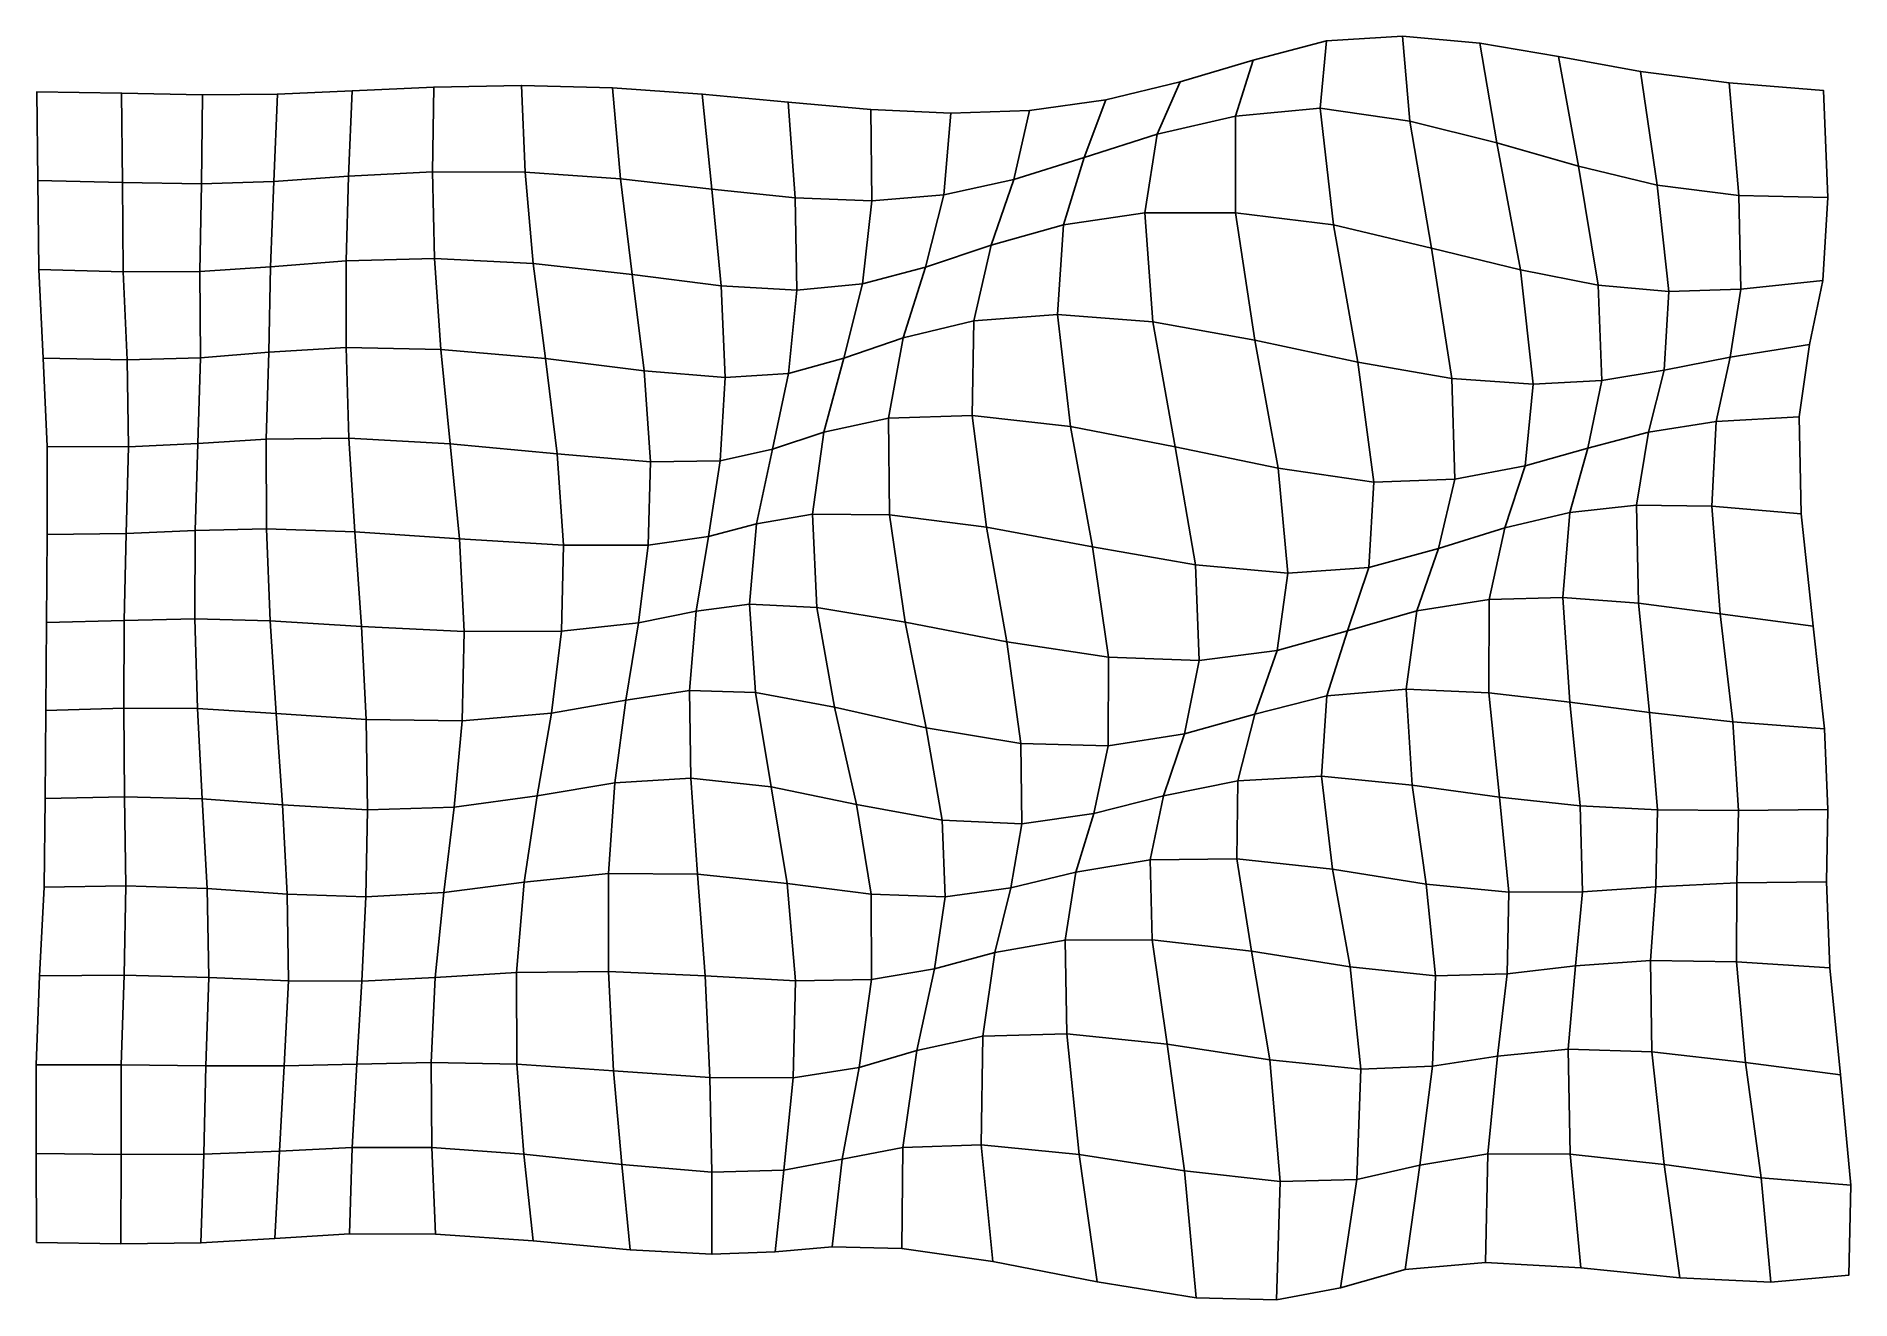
# Model space of a CAD drawing. Extents: x -160 to 226, y -138 to 131.
import ezdxf

# ---------------------------------------------------------------- set-up
doc = ezdxf.new("R2010")
doc.units = 0

msp = doc.modelspace()

# ---------------------------------------------------------------- linework, layer by layer
for points in [[(95.132149, 113.699631, -1.047757), (113.119194, 115.373459, -0.34466), (114.484634, 129.707489, 2.763257), (98.864517, 125.572227, 0.742695)], [(95.132149, 113.699631, -1.047757), (98.864517, 125.572227, 0.742695), (114.484634, 129.707489, 2.763257), (113.119194, 115.373459, -0.34466)], [(113.119194, 115.373459, -0.34466), (132.19371, 112.630913, 1.145254), (130.673233, 130.676514, 4.858686), (114.484634, 129.707489, 2.763257)], [(113.119194, 115.373459, -0.34466), (114.484634, 129.707489, 2.763257), (130.673233, 130.676514, 4.858686), (132.19371, 112.630913, 1.145254)], [(132.19371, 112.630913, 1.145254), (150.714355, 108.014343, 3.586012), (147.13208, 129.243637, 6.979656), (130.673233, 130.676514, 4.858686)], [(132.19371, 112.630913, 1.145254), (130.673233, 130.676514, 4.858686), (147.13208, 129.243637, 6.979656), (150.714355, 108.014343, 3.586012)], [(150.714355, 108.014343, 3.586012), (168.104309, 103.005394, 6.358033), (163.85556, 126.342163, 8.419279), (147.13208, 129.243637, 6.979656)], [(150.714355, 108.014343, 3.586012), (147.13208, 129.243637, 6.979656), (163.85556, 126.342163, 8.419279), (168.104309, 103.005394, 6.358033)], [(78.46785, 109.803093, -1.414307), (95.132149, 113.699631, -1.047757), (98.864517, 125.572227, 0.742695), (83.305855, 120.973991, -0.715222)], [(78.46785, 109.803093, -1.414307), (83.305855, 120.973991, -0.715222), (98.864517, 125.572227, 0.742695), (95.132149, 113.699631, -1.047757)], [(168.104309, 103.005394, 6.358033), (184.86734, 98.965225, 8.183584), (181.331665, 123.192719, 8.238532), (163.85556, 126.342163, 8.419279)], [(168.104309, 103.005394, 6.358033), (163.85556, 126.342163, 8.419279), (181.331665, 123.192719, 8.238532), (184.86734, 98.965225, 8.183584)], [(-93.662369, 100.888741, -1.204897), (-75.802322, 101.838211, -1.109262), (-75.540962, 119.872917, -1.072946), (-92.866676, 119.050743, -1.252037)], [(-93.662369, 100.888741, -1.204897), (-92.866676, 119.050743, -1.252037), (-75.540962, 119.872917, -1.072946), (-75.802322, 101.838211, -1.109262)], [(-75.802322, 101.838211, -1.109262), (-56.111252, 101.732574, -0.954977), (-56.841003, 120.202553, -0.79488), (-75.540962, 119.872917, -1.072946)], [(-75.802322, 101.838211, -1.109262), (-75.540962, 119.872917, -1.072946), (-56.841003, 120.202553, -0.79488), (-56.111252, 101.732574, -0.954977)], [(-56.111252, 101.732574, -0.954977), (-35.796169, 100.324677, -0.979868), (-37.47287, 119.679436, -0.656279), (-56.841003, 120.202553, -0.79488)], [(-56.111252, 101.732574, -0.954977), (-56.841003, 120.202553, -0.79488), (-37.47287, 119.679436, -0.656279), (-35.796169, 100.324677, -0.979868)], [(62.927391, 104.860779, -1.879699), (78.46785, 109.803093, -1.414307), (83.305855, 120.973991, -0.715222), (67.517487, 117.150475, -1.803558)], [(62.927391, 104.860779, -1.879699), (67.517487, 117.150475, -1.803558), (83.305855, 120.973991, -0.715222), (78.46785, 109.803093, -1.414307)], [(184.86734, 98.965225, 8.183584), (202.269058, 96.74575, 7.850227), (200.16716, 120.733788, 5.935852), (181.331665, 123.192719, 8.238532)], [(184.86734, 98.965225, 8.183584), (181.331665, 123.192719, 8.238532), (200.16716, 120.733788, 5.935852), (202.269058, 96.74575, 7.850227)], [(202.269058, 96.74575, 7.850227), (221.173981, 96.329056, 5.121039), (220.259186, 119.155777, 2.013004), (200.16716, 120.733788, 5.935852)], [(202.269058, 96.74575, 7.850227), (200.16716, 120.733788, 5.935852), (220.259186, 119.155777, 2.013004), (221.173981, 96.329056, 5.121039)], [(-159.839615, 99.957504, -1.345848), (-141.755646, 99.509743, -1.305128), (-141.994705, 118.58503, -1.347613), (-160.007156, 118.877388, -1.346839)], [(-159.839615, 99.957504, -1.345848), (-160.007156, 118.877388, -1.346839), (-141.994705, 118.58503, -1.347613), (-141.755646, 99.509743, -1.305128)], [(-141.755646, 99.509743, -1.305128), (-124.967278, 99.240562, -1.223232), (-124.759056, 118.235054, -1.312537), (-141.994705, 118.58503, -1.347613)], [(-141.755646, 99.509743, -1.305128), (-141.994705, 118.58503, -1.347613), (-124.759056, 118.235054, -1.312537), (-124.967278, 99.240562, -1.223232)], [(-124.967278, 99.240562, -1.223232), (-109.559456, 99.746819, -1.204385), (-108.796707, 118.356682, -1.2975), (-124.759056, 118.235054, -1.312537)], [(-124.967278, 99.240562, -1.223232), (-124.759056, 118.235054, -1.312537), (-108.796707, 118.356682, -1.2975), (-109.559456, 99.746819, -1.204385)], [(-109.559456, 99.746819, -1.204385), (-93.662369, 100.888741, -1.204897), (-92.866676, 119.050743, -1.252037), (-108.796707, 118.356682, -1.2975)], [(-109.559456, 99.746819, -1.204385), (-108.796707, 118.356682, -1.2975), (-92.866676, 119.050743, -1.252037), (-93.662369, 100.888741, -1.204897)], [(-35.796169, 100.324677, -0.979868), (-16.367031, 98.156487, -1.383202), (-18.371901, 118.369003, -0.907209), (-37.47287, 119.679436, -0.656279)], [(-35.796169, 100.324677, -0.979868), (-37.47287, 119.679436, -0.656279), (-18.371901, 118.369003, -0.907209), (-16.367031, 98.156487, -1.383202)], [(-16.367031, 98.156487, -1.383202), (1.407538, 96.250359, -2.063712), (-0.086473, 116.657745, -1.546702), (-18.371901, 118.369003, -0.907209)], [(-16.367031, 98.156487, -1.383202), (-18.371901, 118.369003, -0.907209), (-0.086473, 116.657745, -1.546702), (1.407538, 96.250359, -2.063712)], [(1.407538, 96.250359, -2.063712), (17.690195, 95.628181, -2.644539), (17.460093, 115.09613, -2.266439), (-0.086473, 116.657745, -1.546702)], [(1.407538, 96.250359, -2.063712), (-0.086473, 116.657745, -1.546702), (17.460093, 115.09613, -2.266439), (17.690195, 95.628181, -2.644539)], [(47.965637, 100.202049, -2.434466), (62.927391, 104.860779, -1.879699), (67.517487, 117.150475, -1.803558), (51.266949, 114.876068, -2.498185)], [(47.965637, 100.202049, -2.434466), (51.266949, 114.876068, -2.498185), (67.517487, 117.150475, -1.803558), (62.927391, 104.860779, -1.879699)], [(17.690195, 95.628181, -2.644539), (33.039059, 96.928963, -2.779462), (34.550133, 114.306084, -2.661114), (17.460093, 115.09613, -2.266439)], [(17.690195, 95.628181, -2.644539), (17.460093, 115.09613, -2.266439), (34.550133, 114.306084, -2.661114), (33.039059, 96.928963, -2.779462)], [(33.039059, 96.928963, -2.779462), (47.965637, 100.202049, -2.434466), (51.266949, 114.876068, -2.498185), (34.550133, 114.306084, -2.661114)], [(33.039059, 96.928963, -2.779462), (34.550133, 114.306084, -2.661114), (51.266949, 114.876068, -2.498185), (47.965637, 100.202049, -2.434466)], [(75.813637, 93.078705, -2.411908), (95.123756, 93.072739, -3.402775), (95.132149, 113.699631, -1.047757), (78.46785, 109.803093, -1.414307)], [(75.813637, 93.078705, -2.411908), (78.46785, 109.803093, -1.414307), (95.132149, 113.699631, -1.047757), (95.123756, 93.072739, -3.402775)], [(95.123756, 93.072739, -3.402775), (115.948036, 90.513008, -4.306798), (113.119194, 115.373459, -0.34466), (95.132149, 113.699631, -1.047757)], [(95.123756, 93.072739, -3.402775), (95.132149, 113.699631, -1.047757), (113.119194, 115.373459, -0.34466), (115.948036, 90.513008, -4.306798)], [(115.948036, 90.513008, -4.306798), (136.80072, 85.557938, -3.738913), (132.19371, 112.630913, 1.145254), (113.119194, 115.373459, -0.34466)], [(115.948036, 90.513008, -4.306798), (113.119194, 115.373459, -0.34466), (132.19371, 112.630913, 1.145254), (136.80072, 85.557938, -3.738913)], [(136.80072, 85.557938, -3.738913), (155.762054, 80.951508, -1.42398), (150.714355, 108.014343, 3.586012), (132.19371, 112.630913, 1.145254)], [(136.80072, 85.557938, -3.738913), (132.19371, 112.630913, 1.145254), (150.714355, 108.014343, 3.586012), (155.762054, 80.951508, -1.42398)], [(58.496643, 90.527756, -1.940773), (75.813637, 93.078705, -2.411908), (78.46785, 109.803093, -1.414307), (62.927391, 104.860779, -1.879699)], [(58.496643, 90.527756, -1.940773), (62.927391, 104.860779, -1.879699), (78.46785, 109.803093, -1.414307), (75.813637, 93.078705, -2.411908)], [(43.087959, 86.212471, -2.031153), (58.496643, 90.527756, -1.940773), (62.927391, 104.860779, -1.879699), (47.965637, 100.202049, -2.434466)], [(43.087959, 86.212471, -2.031153), (47.965637, 100.202049, -2.434466), (62.927391, 104.860779, -1.879699), (58.496643, 90.527756, -1.940773)], [(155.762054, 80.951508, -1.42398), (172.31958, 77.697617, 2.20532), (168.104309, 103.005394, 6.358033), (150.714355, 108.014343, 3.586012)], [(155.762054, 80.951508, -1.42398), (150.714355, 108.014343, 3.586012), (168.104309, 103.005394, 6.358033), (172.31958, 77.697617, 2.20532)], [(-110.271988, 81.553581, -1.143423), (-94.162956, 82.869446, -1.266635), (-93.662369, 100.888741, -1.204897), (-109.559456, 99.746819, -1.204385)], [(-110.271988, 81.553581, -1.143423), (-109.559456, 99.746819, -1.204385), (-93.662369, 100.888741, -1.204897), (-94.162956, 82.869446, -1.266635)], [(-94.162956, 82.869446, -1.266635), (-75.398239, 83.380104, -1.310369), (-75.802322, 101.838211, -1.109262), (-93.662369, 100.888741, -1.204897)], [(-94.162956, 82.869446, -1.266635), (-93.662369, 100.888741, -1.204897), (-75.802322, 101.838211, -1.109262), (-75.398239, 83.380104, -1.310369)], [(-75.398239, 83.380104, -1.310369), (-54.366291, 82.312218, -1.250174), (-56.111252, 101.732574, -0.954977), (-75.802322, 101.838211, -1.109262)], [(-75.398239, 83.380104, -1.310369), (-75.802322, 101.838211, -1.109262), (-56.111252, 101.732574, -0.954977), (-54.366291, 82.312218, -1.250174)], [(-54.366291, 82.312218, -1.250174), (-33.281658, 79.957077, -1.28687), (-35.796169, 100.324677, -0.979868), (-56.111252, 101.732574, -0.954977)], [(-54.366291, 82.312218, -1.250174), (-56.111252, 101.732574, -0.954977), (-35.796169, 100.324677, -0.979868), (-33.281658, 79.957077, -1.28687)], [(172.31958, 77.697617, 2.20532), (187.310577, 76.309669, 5.744664), (184.86734, 98.965225, 8.183584), (168.104309, 103.005394, 6.358033)], [(172.31958, 77.697617, 2.20532), (168.104309, 103.005394, 6.358033), (184.86734, 98.965225, 8.183584), (187.310577, 76.309669, 5.744664)], [(-159.617752, 81.021278, -1.337898), (-141.612625, 80.546532, -1.240669), (-141.755646, 99.509743, -1.305128), (-159.839615, 99.957504, -1.345848)], [(-159.617752, 81.021278, -1.337898), (-159.839615, 99.957504, -1.345848), (-141.755646, 99.509743, -1.305128), (-141.612625, 80.546532, -1.240669)], [(-141.612625, 80.546532, -1.240669), (-125.351974, 80.587456, -1.118315), (-124.967278, 99.240562, -1.223232), (-141.755646, 99.509743, -1.305128)], [(-141.612625, 80.546532, -1.240669), (-141.755646, 99.509743, -1.305128), (-124.967278, 99.240562, -1.223232), (-125.351974, 80.587456, -1.118315)], [(-125.351974, 80.587456, -1.118315), (-110.271988, 81.553581, -1.143423), (-109.559456, 99.746819, -1.204385), (-124.967278, 99.240562, -1.223232)], [(-125.351974, 80.587456, -1.118315), (-124.967278, 99.240562, -1.223232), (-109.559456, 99.746819, -1.204385), (-110.271988, 81.553581, -1.143423)], [(-33.281658, 79.957077, -1.28687), (-14.354855, 77.565147, -1.59789), (-16.367031, 98.156487, -1.383202), (-35.796169, 100.324677, -0.979868)], [(-33.281658, 79.957077, -1.28687), (-35.796169, 100.324677, -0.979868), (-16.367031, 98.156487, -1.383202), (-14.354855, 77.565147, -1.59789)], [(-14.354855, 77.565147, -1.59789), (1.709888, 76.609177, -2.075675), (1.407538, 96.250359, -2.063712), (-16.367031, 98.156487, -1.383202)], [(-14.354855, 77.565147, -1.59789), (-16.367031, 98.156487, -1.383202), (1.407538, 96.250359, -2.063712), (1.709888, 76.609177, -2.075675)], [(15.726993, 77.97187, -2.389183), (29.108883, 81.523148, -2.323358), (33.039059, 96.928963, -2.779462), (17.690195, 95.628181, -2.644539)], [(15.726993, 77.97187, -2.389183), (17.690195, 95.628181, -2.644539), (33.039059, 96.928963, -2.779462), (29.108883, 81.523148, -2.323358)], [(29.108883, 81.523148, -2.323358), (43.087959, 86.212471, -2.031153), (47.965637, 100.202049, -2.434466), (33.039059, 96.928963, -2.779462)], [(29.108883, 81.523148, -2.323358), (33.039059, 96.928963, -2.779462), (47.965637, 100.202049, -2.434466), (43.087959, 86.212471, -2.031153)], [(187.310577, 76.309669, 5.744664), (202.666855, 76.817497, 7.468345), (202.269058, 96.74575, 7.850227), (184.86734, 98.965225, 8.183584)], [(187.310577, 76.309669, 5.744664), (184.86734, 98.965225, 8.183584), (202.269058, 96.74575, 7.850227), (202.666855, 76.817497, 7.468345)], [(202.666855, 76.817497, 7.468345), (220.088745, 78.697105, 6.455377), (221.173981, 96.329056, 5.121039), (202.269058, 96.74575, 7.850227)], [(202.666855, 76.817497, 7.468345), (202.269058, 96.74575, 7.850227), (221.173981, 96.329056, 5.121039), (220.088745, 78.697105, 6.455377)], [(1.709888, 76.609177, -2.075675), (15.726993, 77.97187, -2.389183), (17.690195, 95.628181, -2.644539), (1.407538, 96.250359, -2.063712)], [(1.709888, 76.609177, -2.075675), (1.407538, 96.250359, -2.063712), (17.690195, 95.628181, -2.644539), (15.726993, 77.97187, -2.389183)], [(57.2556, 71.420982, -2.543683), (77.508064, 69.855507, -4.012375), (75.813637, 93.078705, -2.411908), (58.496643, 90.527756, -1.940773)], [(57.2556, 71.420982, -2.543683), (58.496643, 90.527756, -1.940773), (75.813637, 93.078705, -2.411908), (77.508064, 69.855507, -4.012375)], [(77.508064, 69.855507, -4.012375), (99.193016, 66.002808, -6.143002), (95.123756, 93.072739, -3.402775), (75.813637, 93.078705, -2.411908)], [(77.508064, 69.855507, -4.012375), (75.813637, 93.078705, -2.411908), (95.123756, 93.072739, -3.402775), (99.193016, 66.002808, -6.143002)], [(99.193016, 66.002808, -6.143002), (121.130882, 61.268051, -8.256649), (115.948036, 90.513008, -4.306798), (95.123756, 93.072739, -3.402775)], [(99.193016, 66.002808, -6.143002), (95.123756, 93.072739, -3.402775), (115.948036, 90.513008, -4.306798), (121.130882, 61.268051, -8.256649)], [(39.384308, 70.105728, -1.867776), (57.2556, 71.420982, -2.543683), (58.496643, 90.527756, -1.940773), (43.087959, 86.212471, -2.031153)], [(39.384308, 70.105728, -1.867776), (43.087959, 86.212471, -2.031153), (58.496643, 90.527756, -1.940773), (57.2556, 71.420982, -2.543683)], [(121.130882, 61.268051, -8.256649), (141.145157, 57.779701, -8.293701), (136.80072, 85.557938, -3.738913), (115.948036, 90.513008, -4.306798)], [(121.130882, 61.268051, -8.256649), (115.948036, 90.513008, -4.306798), (136.80072, 85.557938, -3.738913), (141.145157, 57.779701, -8.293701)], [(24.357275, 66.480789, -1.709741), (39.384308, 70.105728, -1.867776), (43.087959, 86.212471, -2.031153), (29.108883, 81.523148, -2.323358)], [(24.357275, 66.480789, -1.709741), (29.108883, 81.523148, -2.323358), (43.087959, 86.212471, -2.031153), (39.384308, 70.105728, -1.867776)], [(141.145157, 57.779701, -8.293701), (158.435089, 56.584423, -6.109037), (155.762054, 80.951508, -1.42398), (136.80072, 85.557938, -3.738913)], [(141.145157, 57.779701, -8.293701), (136.80072, 85.557938, -3.738913), (155.762054, 80.951508, -1.42398), (158.435089, 56.584423, -6.109037)], [(-125.199593, 62.235695, -1.009411), (-110.670509, 63.417442, -1.13131), (-110.271988, 81.553581, -1.143423), (-125.351974, 80.587456, -1.118315)], [(-125.199593, 62.235695, -1.009411), (-125.351974, 80.587456, -1.118315), (-110.271988, 81.553581, -1.143423), (-110.670509, 63.417442, -1.13131)], [(-110.670509, 63.417442, -1.13131), (-94.179596, 64.385048, -1.44508), (-94.162956, 82.869446, -1.266635), (-110.271988, 81.553581, -1.143423)], [(-110.670509, 63.417442, -1.13131), (-110.271988, 81.553581, -1.143423), (-94.162956, 82.869446, -1.266635), (-94.179596, 64.385048, -1.44508)], [(-94.179596, 64.385048, -1.44508), (-74.050354, 64.010323, -1.644056), (-75.398239, 83.380104, -1.310369), (-94.162956, 82.869446, -1.266635)], [(-94.179596, 64.385048, -1.44508), (-94.162956, 82.869446, -1.266635), (-75.398239, 83.380104, -1.310369), (-74.050354, 64.010323, -1.644056)], [(-74.050354, 64.010323, -1.644056), (-51.781418, 62.039165, -1.576006), (-54.366291, 82.312218, -1.250174), (-75.398239, 83.380104, -1.310369)], [(-74.050354, 64.010323, -1.644056), (-75.398239, 83.380104, -1.310369), (-54.366291, 82.312218, -1.250174), (-51.781418, 62.039165, -1.576006)], [(-51.781418, 62.039165, -1.576006), (-30.767778, 59.475266, -1.404915), (-33.281658, 79.957077, -1.28687), (-54.366291, 82.312218, -1.250174)], [(-51.781418, 62.039165, -1.576006), (-54.366291, 82.312218, -1.250174), (-33.281658, 79.957077, -1.28687), (-30.767778, 59.475266, -1.404915)], [(11.750461, 62.111134, -1.66601), (24.357275, 66.480789, -1.709741), (29.108883, 81.523148, -2.323358), (15.726993, 77.97187, -2.389183)], [(11.750461, 62.111134, -1.66601), (15.726993, 77.97187, -2.389183), (29.108883, 81.523148, -2.323358), (24.357275, 66.480789, -1.709741)], [(-158.705597, 62.125874, -1.323824), (-140.82164, 61.803329, -1.159042), (-141.612625, 80.546532, -1.240669), (-159.617752, 81.021278, -1.337898)], [(-158.705597, 62.125874, -1.323824), (-159.617752, 81.021278, -1.337898), (-141.612625, 80.546532, -1.240669), (-140.82164, 61.803329, -1.159042)], [(-140.82164, 61.803329, -1.159042), (-125.199593, 62.235695, -1.009411), (-125.351974, 80.587456, -1.118315), (-141.612625, 80.546532, -1.240669)], [(-140.82164, 61.803329, -1.159042), (-141.612625, 80.546532, -1.240669), (-125.351974, 80.587456, -1.118315), (-125.199593, 62.235695, -1.009411)], [(-30.767778, 59.475266, -1.404915), (-13.530294, 57.996952, -1.378248), (-14.354855, 77.565147, -1.59789), (-33.281658, 79.957077, -1.28687)], [(-30.767778, 59.475266, -1.404915), (-33.281658, 79.957077, -1.28687), (-14.354855, 77.565147, -1.59789), (-13.530294, 57.996952, -1.378248)], [(-13.530294, 57.996952, -1.378248), (-0.049615, 58.866119, -1.524929), (1.709888, 76.609177, -2.075675), (-14.354855, 77.565147, -1.59789)], [(-13.530294, 57.996952, -1.378248), (-14.354855, 77.565147, -1.59789), (1.709888, 76.609177, -2.075675), (-0.049615, 58.866119, -1.524929)], [(-0.049615, 58.866119, -1.524929), (11.750461, 62.111134, -1.66601), (15.726993, 77.97187, -2.389183), (1.709888, 76.609177, -2.075675)], [(-0.049615, 58.866119, -1.524929), (1.709888, 76.609177, -2.075675), (15.726993, 77.97187, -2.389183), (11.750461, 62.111134, -1.66601)], [(158.435089, 56.584423, -6.109037), (173.096451, 57.401581, -1.991271), (172.31958, 77.697617, 2.20532), (155.762054, 80.951508, -1.42398)], [(158.435089, 56.584423, -6.109037), (155.762054, 80.951508, -1.42398), (172.31958, 77.697617, 2.20532), (173.096451, 57.401581, -1.991271)], [(173.096451, 57.401581, -1.991271), (186.342316, 59.565514, 2.669141), (187.310577, 76.309669, 5.744664), (172.31958, 77.697617, 2.20532)], [(173.096451, 57.401581, -1.991271), (172.31958, 77.697617, 2.20532), (187.310577, 76.309669, 5.744664), (186.342316, 59.565514, 2.669141)], [(200.404617, 62.341072, 5.904299), (217.290497, 65.03553, 6.371167), (220.088745, 78.697105, 6.455377), (202.666855, 76.817497, 7.468345)], [(200.404617, 62.341072, 5.904299), (202.666855, 76.817497, 7.468345), (220.088745, 78.697105, 6.455377), (217.290497, 65.03553, 6.371167)], [(186.342316, 59.565514, 2.669141), (200.404617, 62.341072, 5.904299), (202.666855, 76.817497, 7.468345), (187.310577, 76.309669, 5.744664)], [(186.342316, 59.565514, 2.669141), (187.310577, 76.309669, 5.744664), (202.666855, 76.817497, 7.468345), (200.404617, 62.341072, 5.904299)], [(21.247084, 49.341251, -1.30056), (39.029358, 49.903942, -2.298792), (39.384308, 70.105728, -1.867776), (24.357275, 66.480789, -1.709741)], [(21.247084, 49.341251, -1.30056), (24.357275, 66.480789, -1.709741), (39.384308, 70.105728, -1.867776), (39.029358, 49.903942, -2.298792)], [(39.029358, 49.903942, -2.298792), (59.981655, 47.58905, -3.912506), (57.2556, 71.420982, -2.543683), (39.384308, 70.105728, -1.867776)], [(39.029358, 49.903942, -2.298792), (39.384308, 70.105728, -1.867776), (57.2556, 71.420982, -2.543683), (59.981655, 47.58905, -3.912506)], [(59.981655, 47.58905, -3.912506), (82.290062, 43.261898, -6.219315), (77.508064, 69.855507, -4.012375), (57.2556, 71.420982, -2.543683)], [(59.981655, 47.58905, -3.912506), (57.2556, 71.420982, -2.543683), (77.508064, 69.855507, -4.012375), (82.290062, 43.261898, -6.219315)], [(82.290062, 43.261898, -6.219315), (104.19294, 38.699287, -8.994707), (99.193016, 66.002808, -6.143002), (77.508064, 69.855507, -4.012375)], [(82.290062, 43.261898, -6.219315), (77.508064, 69.855507, -4.012375), (99.193016, 66.002808, -6.143002), (104.19294, 38.699287, -8.994707)], [(7.462446, 46.411255, -0.740524), (21.247084, 49.341251, -1.30056), (24.357275, 66.480789, -1.709741), (11.750461, 62.111134, -1.66601)], [(7.462446, 46.411255, -0.740524), (11.750461, 62.111134, -1.66601), (24.357275, 66.480789, -1.709741), (21.247084, 49.341251, -1.30056)], [(104.19294, 38.699287, -8.994707), (124.532875, 35.734615, -11.584057), (121.130882, 61.268051, -8.256649), (99.193016, 66.002808, -6.143002)], [(104.19294, 38.699287, -8.994707), (99.193016, 66.002808, -6.143002), (121.130882, 61.268051, -8.256649), (124.532875, 35.734615, -11.584057)], [(-157.797928, 43.307007, -1.305378), (-140.535553, 43.259632, -1.066329), (-140.82164, 61.803329, -1.159042), (-158.705597, 62.125874, -1.323824)], [(-157.797928, 43.307007, -1.305378), (-158.705597, 62.125874, -1.323824), (-140.82164, 61.803329, -1.159042), (-140.535553, 43.259632, -1.066329)], [(-140.535553, 43.259632, -1.066329), (-125.72168, 43.948452, -0.901594), (-125.199593, 62.235695, -1.009411), (-140.82164, 61.803329, -1.159042)], [(-140.535553, 43.259632, -1.066329), (-140.82164, 61.803329, -1.159042), (-125.199593, 62.235695, -1.009411), (-125.72168, 43.948452, -0.901594)], [(-125.72168, 43.948452, -0.901594), (-111.185959, 44.909431, -1.16401), (-110.670509, 63.417442, -1.13131), (-125.199593, 62.235695, -1.009411)], [(-125.72168, 43.948452, -0.901594), (-125.199593, 62.235695, -1.009411), (-110.670509, 63.417442, -1.13131), (-111.185959, 44.909431, -1.16401)], [(-111.185959, 44.909431, -1.16401), (-93.589417, 45.104313, -1.718808), (-94.179596, 64.385048, -1.44508), (-110.670509, 63.417442, -1.13131)], [(-111.185959, 44.909431, -1.16401), (-110.670509, 63.417442, -1.13131), (-94.179596, 64.385048, -1.44508), (-93.589417, 45.104313, -1.718808)], [(-93.589417, 45.104313, -1.718808), (-72.033104, 43.889256, -2.065993), (-74.050354, 64.010323, -1.644056), (-94.179596, 64.385048, -1.44508)], [(-93.589417, 45.104313, -1.718808), (-94.179596, 64.385048, -1.44508), (-74.050354, 64.010323, -1.644056), (-72.033104, 43.889256, -2.065993)], [(-72.033104, 43.889256, -2.065993), (-49.265388, 41.74025, -1.870378), (-51.781418, 62.039165, -1.576006), (-74.050354, 64.010323, -1.644056)], [(-72.033104, 43.889256, -2.065993), (-74.050354, 64.010323, -1.644056), (-51.781418, 62.039165, -1.576006), (-49.265388, 41.74025, -1.870378)], [(-49.265388, 41.74025, -1.870378), (-29.411644, 40.079437, -1.280005), (-30.767778, 59.475266, -1.404915), (-51.781418, 62.039165, -1.576006)], [(-49.265388, 41.74025, -1.870378), (-51.781418, 62.039165, -1.576006), (-30.767778, 59.475266, -1.404915), (-29.411644, 40.079437, -1.280005)], [(-3.450783, 42.76873, -0.536648), (7.462446, 46.411255, -0.740524), (11.750461, 62.111134, -1.66601), (-0.049615, 58.866119, -1.524929)], [(-3.450783, 42.76873, -0.536648), (-0.049615, 58.866119, -1.524929), (11.750461, 62.111134, -1.66601), (7.462446, 46.411255, -0.740524)], [(183.006332, 46.36158, 0.277201), (197.428482, 48.671074, 4.184858), (200.404617, 62.341072, 5.904299), (186.342316, 59.565514, 2.669141)], [(183.006332, 46.36158, 0.277201), (186.342316, 59.565514, 2.669141), (200.404617, 62.341072, 5.904299), (197.428482, 48.671074, 4.184858)], [(197.428482, 48.671074, 4.184858), (215.115189, 49.681084, 5.453589), (217.290497, 65.03553, 6.371167), (200.404617, 62.341072, 5.904299)], [(197.428482, 48.671074, 4.184858), (200.404617, 62.341072, 5.904299), (217.290497, 65.03553, 6.371167), (215.115189, 49.681084, 5.453589)], [(-29.411644, 40.079437, -1.280005), (-14.587162, 40.306873, -0.730493), (-13.530294, 57.996952, -1.378248), (-30.767778, 59.475266, -1.404915)], [(-29.411644, 40.079437, -1.280005), (-30.767778, 59.475266, -1.404915), (-13.530294, 57.996952, -1.378248), (-14.587162, 40.306873, -0.730493)], [(-14.587162, 40.306873, -0.730493), (-3.450783, 42.76873, -0.536648), (-0.049615, 58.866119, -1.524929), (-13.530294, 57.996952, -1.378248)], [(-14.587162, 40.306873, -0.730493), (-13.530294, 57.996952, -1.378248), (-0.049615, 58.866119, -1.524929), (-3.450783, 42.76873, -0.536648)], [(124.532875, 35.734615, -11.584057), (141.769867, 36.369686, -11.59479), (141.145157, 57.779701, -8.293701), (121.130882, 61.268051, -8.256649)], [(124.532875, 35.734615, -11.584057), (121.130882, 61.268051, -8.256649), (141.145157, 57.779701, -8.293701), (141.769867, 36.369686, -11.59479)], [(170.102066, 42.983051, -4.85088), (183.006332, 46.36158, 0.277201), (186.342316, 59.565514, 2.669141), (173.096451, 57.401581, -1.991271)], [(170.102066, 42.983051, -4.85088), (173.096451, 57.401581, -1.991271), (186.342316, 59.565514, 2.669141), (183.006332, 46.36158, 0.277201)], [(141.769867, 36.369686, -11.59479), (156.756485, 39.246826, -9.258402), (158.435089, 56.584423, -6.109037), (141.145157, 57.779701, -8.293701)], [(141.769867, 36.369686, -11.59479), (141.145157, 57.779701, -8.293701), (158.435089, 56.584423, -6.109037), (156.756485, 39.246826, -9.258402)], [(156.756485, 39.246826, -9.258402), (170.102066, 42.983051, -4.85088), (173.096451, 57.401581, -1.991271), (158.435089, 56.584423, -6.109037)], [(156.756485, 39.246826, -9.258402), (158.435089, 56.584423, -6.109037), (173.096451, 57.401581, -1.991271), (170.102066, 42.983051, -4.85088)], [(-6.828859, 26.888046, 0.740315), (5.113448, 28.934187, 0.316301), (7.462446, 46.411255, -0.740524), (-3.450783, 42.76873, -0.536648)], [(-6.828859, 26.888046, 0.740315), (-3.450783, 42.76873, -0.536648), (7.462446, 46.411255, -0.740524), (5.113448, 28.934187, 0.316301)], [(5.113448, 28.934187, 0.316301), (21.468277, 28.811403, -1.015956), (21.247084, 49.341251, -1.30056), (7.462446, 46.411255, -0.740524)], [(5.113448, 28.934187, 0.316301), (7.462446, 46.411255, -0.740524), (21.247084, 49.341251, -1.30056), (21.468277, 28.811403, -1.015956)], [(21.468277, 28.811403, -1.015956), (42.078857, 26.155388, -3.060414), (39.029358, 49.903942, -2.298792), (21.247084, 49.341251, -1.30056)], [(21.468277, 28.811403, -1.015956), (21.247084, 49.341251, -1.30056), (39.029358, 49.903942, -2.298792), (42.078857, 26.155388, -3.060414)], [(42.078857, 26.155388, -3.060414), (64.669052, 21.983521, -5.622434), (59.981655, 47.58905, -3.912506), (39.029358, 49.903942, -2.298792)], [(42.078857, 26.155388, -3.060414), (39.029358, 49.903942, -2.298792), (59.981655, 47.58905, -3.912506), (64.669052, 21.983521, -5.622434)], [(64.669052, 21.983521, -5.622434), (86.594368, 18.14677, -8.515098), (82.290062, 43.261898, -6.219315), (59.981655, 47.58905, -3.912506)], [(64.669052, 21.983521, -5.622434), (59.981655, 47.58905, -3.912506), (82.290062, 43.261898, -6.219315), (86.594368, 18.14677, -8.515098)], [(166.248428, 29.310337, -5.958355), (180.473343, 30.85837, -0.879113), (183.006332, 46.36158, 0.277201), (170.102066, 42.983051, -4.85088)], [(166.248428, 29.310337, -5.958355), (170.102066, 42.983051, -4.85088), (183.006332, 46.36158, 0.277201), (180.473343, 30.85837, -0.879113)], [(180.473343, 30.85837, -0.879113), (196.470795, 30.591988, 2.907504), (197.428482, 48.671074, 4.184858), (183.006332, 46.36158, 0.277201)], [(180.473343, 30.85837, -0.879113), (183.006332, 46.36158, 0.277201), (197.428482, 48.671074, 4.184858), (196.470795, 30.591988, 2.907504)], [(196.470795, 30.591988, 2.907504), (215.508453, 28.989292, 4.223999), (215.115189, 49.681084, 5.453589), (197.428482, 48.671074, 4.184858)], [(196.470795, 30.591988, 2.907504), (197.428482, 48.671074, 4.184858), (215.115189, 49.681084, 5.453589), (215.508453, 28.989292, 4.223999)], [(-157.790314, 24.560915, -1.286869), (-141.012329, 24.794771, -0.971232), (-140.535553, 43.259632, -1.066329), (-157.797928, 43.307007, -1.305378)], [(-157.790314, 24.560915, -1.286869), (-157.797928, 43.307007, -1.305378), (-140.535553, 43.259632, -1.066329), (-141.012329, 24.794771, -0.971232)], [(-141.012329, 24.794771, -0.971232), (-126.345657, 25.461153, -0.792222), (-125.72168, 43.948452, -0.901594), (-140.535553, 43.259632, -1.066329)], [(-141.012329, 24.794771, -0.971232), (-140.535553, 43.259632, -1.066329), (-125.72168, 43.948452, -0.901594), (-126.345657, 25.461153, -0.792222)], [(-126.345657, 25.461153, -0.792222), (-111.134636, 25.812811, -1.21312), (-111.185959, 44.909431, -1.16401), (-125.72168, 43.948452, -0.901594)], [(-126.345657, 25.461153, -0.792222), (-125.72168, 43.948452, -0.901594), (-111.185959, 44.909431, -1.16401), (-111.134636, 25.812811, -1.21312)], [(-111.134636, 25.812811, -1.21312), (-92.357452, 25.16081, -2.040079), (-93.589417, 45.104313, -1.718808), (-111.185959, 44.909431, -1.16401)], [(-111.134636, 25.812811, -1.21312), (-111.185959, 44.909431, -1.16401), (-93.589417, 45.104313, -1.718808), (-92.357452, 25.16081, -2.040079)], [(-92.357452, 25.16081, -2.040079), (-70.088425, 23.645475, -2.541052), (-72.033104, 43.889256, -2.065993), (-93.589417, 45.104313, -1.718808)], [(-92.357452, 25.16081, -2.040079), (-93.589417, 45.104313, -1.718808), (-72.033104, 43.889256, -2.065993), (-70.088425, 23.645475, -2.541052)], [(-70.088425, 23.645475, -2.541052), (-47.910179, 22.303463, -2.151358), (-49.265388, 41.74025, -1.870378), (-72.033104, 43.889256, -2.065993)], [(-70.088425, 23.645475, -2.541052), (-72.033104, 43.889256, -2.065993), (-49.265388, 41.74025, -1.870378), (-47.910179, 22.303463, -2.151358)], [(-17.089437, 24.139013, 0.19523), (-6.828859, 26.888046, 0.740315), (-3.450783, 42.76873, -0.536648), (-14.587162, 40.306873, -0.730493)], [(-17.089437, 24.139013, 0.19523), (-14.587162, 40.306873, -0.730493), (-3.450783, 42.76873, -0.536648), (-6.828859, 26.888046, 0.740315)], [(86.594368, 18.14677, -8.515098), (106.263611, 16.389332, -11.437568), (104.19294, 38.699287, -8.994707), (82.290062, 43.261898, -6.219315)], [(86.594368, 18.14677, -8.515098), (82.290062, 43.261898, -6.219315), (104.19294, 38.699287, -8.994707), (106.263611, 16.389332, -11.437568)], [(152.416687, 26.006969, -10.523351), (166.248428, 29.310337, -5.958355), (170.102066, 42.983051, -4.85088), (156.756485, 39.246826, -9.258402)], [(152.416687, 26.006969, -10.523351), (156.756485, 39.246826, -9.258402), (170.102066, 42.983051, -4.85088), (166.248428, 29.310337, -5.958355)], [(-47.910179, 22.303463, -2.151358), (-29.885435, 22.333698, -1.005365), (-29.411644, 40.079437, -1.280005), (-49.265388, 41.74025, -1.870378)], [(-47.910179, 22.303463, -2.151358), (-49.265388, 41.74025, -1.870378), (-29.411644, 40.079437, -1.280005), (-29.885435, 22.333698, -1.005365)], [(-29.885435, 22.333698, -1.005365), (-17.089437, 24.139013, 0.19523), (-14.587162, 40.306873, -0.730493), (-29.411644, 40.079437, -1.280005)], [(-29.885435, 22.333698, -1.005365), (-29.411644, 40.079437, -1.280005), (-14.587162, 40.306873, -0.730493), (-17.089437, 24.139013, 0.19523)], [(106.263611, 16.389332, -11.437568), (123.476883, 17.533121, -13.83097), (124.532875, 35.734615, -11.584057), (104.19294, 38.699287, -8.994707)], [(106.263611, 16.389332, -11.437568), (104.19294, 38.699287, -8.994707), (124.532875, 35.734615, -11.584057), (123.476883, 17.533121, -13.83097)], [(138.306183, 21.627258, -13.278298), (152.416687, 26.006969, -10.523351), (156.756485, 39.246826, -9.258402), (141.769867, 36.369686, -11.59479)], [(138.306183, 21.627258, -13.278298), (141.769867, 36.369686, -11.59479), (156.756485, 39.246826, -9.258402), (152.416687, 26.006969, -10.523351)], [(123.476883, 17.533121, -13.83097), (138.306183, 21.627258, -13.278298), (141.769867, 36.369686, -11.59479), (124.532875, 35.734615, -11.584057)], [(123.476883, 17.533121, -13.83097), (124.532875, 35.734615, -11.584057), (141.769867, 36.369686, -11.59479), (138.306183, 21.627258, -13.278298)], [(-8.312046, 9.772656, 2.161313), (6.030793, 9.022736, 1.648368), (5.113448, 28.934187, 0.316301), (-6.828859, 26.888046, 0.740315)], [(-8.312046, 9.772656, 2.161313), (-6.828859, 26.888046, 0.740315), (5.113448, 28.934187, 0.316301), (6.030793, 9.022736, 1.648368)], [(6.030793, 9.022736, 1.648368), (24.786932, 5.920668, -0.340236), (21.468277, 28.811403, -1.015956), (5.113448, 28.934187, 0.316301)], [(6.030793, 9.022736, 1.648368), (5.113448, 28.934187, 0.316301), (21.468277, 28.811403, -1.015956), (24.786932, 5.920668, -0.340236)], [(24.786932, 5.920668, -0.340236), (46.442909, 1.754765, -3.303383), (42.078857, 26.155388, -3.060414), (21.468277, 28.811403, -1.015956)], [(24.786932, 5.920668, -0.340236), (21.468277, 28.811403, -1.015956), (42.078857, 26.155388, -3.060414), (46.442909, 1.754765, -3.303383)], [(149.085999, 10.770755, -10.076256), (164.782394, 11.19404, -5.610325), (166.248428, 29.310337, -5.958355), (152.416687, 26.006969, -10.523351)], [(149.085999, 10.770755, -10.076256), (152.416687, 26.006969, -10.523351), (166.248428, 29.310337, -5.958355), (164.782394, 11.19404, -5.610325)], [(164.782394, 11.19404, -5.610325), (180.855423, 9.971405, -1.084136), (180.473343, 30.85837, -0.879113), (166.248428, 29.310337, -5.958355)], [(164.782394, 11.19404, -5.610325), (166.248428, 29.310337, -5.958355), (180.473343, 30.85837, -0.879113), (180.855423, 9.971405, -1.084136)], [(180.855423, 9.971405, -1.084136), (198.276657, 7.705442, 2.034827), (196.470795, 30.591988, 2.907504), (180.473343, 30.85837, -0.879113)], [(180.855423, 9.971405, -1.084136), (180.473343, 30.85837, -0.879113), (196.470795, 30.591988, 2.907504), (198.276657, 7.705442, 2.034827)], [(198.276657, 7.705442, 2.034827), (218.044571, 5.080129, 2.955623), (215.508453, 28.989292, 4.223999), (196.470795, 30.591988, 2.907504)], [(198.276657, 7.705442, 2.034827), (196.470795, 30.591988, 2.907504), (215.508453, 28.989292, 4.223999), (218.044571, 5.080129, 2.955623)], [(-157.947891, 5.852264, -1.274156), (-141.410965, 6.268705, -0.884089), (-141.012329, 24.794771, -0.971232), (-157.790314, 24.560915, -1.286869)], [(-157.947891, 5.852264, -1.274156), (-157.790314, 24.560915, -1.286869), (-141.012329, 24.794771, -0.971232), (-141.410965, 6.268705, -0.884089)], [(-141.410965, 6.268705, -0.884089), (-126.404259, 6.640129, -0.670476), (-126.345657, 25.461153, -0.792222), (-141.012329, 24.794771, -0.971232)], [(-141.410965, 6.268705, -0.884089), (-141.012329, 24.794771, -0.971232), (-126.345657, 25.461153, -0.792222), (-126.404259, 6.640129, -0.670476)], [(-126.404259, 6.640129, -0.670476), (-110.332474, 6.231276, -1.226329), (-111.134636, 25.812811, -1.21312), (-126.345657, 25.461153, -0.792222)], [(-126.404259, 6.640129, -0.670476), (-126.345657, 25.461153, -0.792222), (-111.134636, 25.812811, -1.21312), (-110.332474, 6.231276, -1.226329)], [(-110.332474, 6.231276, -1.226329), (-90.940544, 5.016324, -2.335452), (-92.357452, 25.16081, -2.040079), (-111.134636, 25.812811, -1.21312)], [(-110.332474, 6.231276, -1.226329), (-111.134636, 25.812811, -1.21312), (-92.357452, 25.16081, -2.040079), (-90.940544, 5.016324, -2.335452)], [(-90.940544, 5.016324, -2.335452), (-69.083633, 3.906474, -3.041673), (-70.088425, 23.645475, -2.541052), (-92.357452, 25.16081, -2.040079)], [(-90.940544, 5.016324, -2.335452), (-92.357452, 25.16081, -2.040079), (-70.088425, 23.645475, -2.541052), (-69.083633, 3.906474, -3.041673)], [(-69.083633, 3.906474, -3.041673), (-48.363094, 4.047743, -2.509619), (-47.910179, 22.303463, -2.151358), (-70.088425, 23.645475, -2.541052)], [(-69.083633, 3.906474, -3.041673), (-70.088425, 23.645475, -2.541052), (-47.910179, 22.303463, -2.151358), (-48.363094, 4.047743, -2.509619)], [(-31.946659, 5.79628, -0.802357), (-19.70628, 8.255861, 1.133576), (-17.089437, 24.139013, 0.19523), (-29.885435, 22.333698, -1.005365)], [(-31.946659, 5.79628, -0.802357), (-29.885435, 22.333698, -1.005365), (-17.089437, 24.139013, 0.19523), (-19.70628, 8.255861, 1.133576)], [(-19.70628, 8.255861, 1.133576), (-8.312046, 9.772656, 2.161313), (-6.828859, 26.888046, 0.740315), (-17.089437, 24.139013, 0.19523)], [(-19.70628, 8.255861, 1.133576), (-17.089437, 24.139013, 0.19523), (-6.828859, 26.888046, 0.740315), (-8.312046, 9.772656, 2.161313)], [(46.442909, 1.754765, -3.303383), (68.049698, -1.503458, -6.659015), (64.669052, 21.983521, -5.622434), (42.078857, 26.155388, -3.060414)], [(46.442909, 1.754765, -3.303383), (42.078857, 26.155388, -3.060414), (64.669052, 21.983521, -5.622434), (68.049698, -1.503458, -6.659015)], [(133.700104, 8.317046, -13.249002), (149.085999, 10.770755, -10.076256), (152.416687, 26.006969, -10.523351), (138.306183, 21.627258, -13.278298)], [(133.700104, 8.317046, -13.249002), (138.306183, 21.627258, -13.278298), (152.416687, 26.006969, -10.523351), (149.085999, 10.770755, -10.076256)], [(-48.363094, 4.047743, -2.509619), (-31.946659, 5.79628, -0.802357), (-29.885435, 22.333698, -1.005365), (-47.910179, 22.303463, -2.151358)], [(-48.363094, 4.047743, -2.509619), (-47.910179, 22.303463, -2.151358), (-29.885435, 22.333698, -1.005365), (-31.946659, 5.79628, -0.802357)], [(68.049698, -1.503458, -6.659015), (87.367157, -2.242149, -9.908409), (86.594368, 18.14677, -8.515098), (64.669052, 21.983521, -5.622434)], [(68.049698, -1.503458, -6.659015), (64.669052, 21.983521, -5.622434), (86.594368, 18.14677, -8.515098), (87.367157, -2.242149, -9.908409)], [(118.968376, 4.052101, -14.530452), (133.700104, 8.317046, -13.249002), (138.306183, 21.627258, -13.278298), (123.476883, 17.533121, -13.83097)], [(118.968376, 4.052101, -14.530452), (123.476883, 17.533121, -13.83097), (138.306183, 21.627258, -13.278298), (133.700104, 8.317046, -13.249002)], [(87.367157, -2.242149, -9.908409), (103.983894, -0.094847, -12.692924), (106.263611, 16.389332, -11.437568), (86.594368, 18.14677, -8.515098)], [(87.367157, -2.242149, -9.908409), (86.594368, 18.14677, -8.515098), (106.263611, 16.389332, -11.437568), (103.983894, -0.094847, -12.692924)], [(103.983894, -0.094847, -12.692924), (118.968376, 4.052101, -14.530452), (123.476883, 17.533121, -13.83097), (106.263611, 16.389332, -11.437568)], [(103.983894, -0.094847, -12.692924), (106.263611, 16.389332, -11.437568), (123.476883, 17.533121, -13.83097), (118.968376, 4.052101, -14.530452)], [(-34.668041, -10.674705, -0.969477), (-21.108324, -8.634305, 1.704687), (-19.70628, 8.255861, 1.133576), (-31.946659, 5.79628, -0.802357)], [(-34.668041, -10.674705, -0.969477), (-31.946659, 5.79628, -0.802357), (-19.70628, 8.255861, 1.133576), (-21.108324, -8.634305, 1.704687)], [(-21.108324, -8.634305, 1.704687), (-7.040878, -9.056934, 3.486139), (-8.312046, 9.772656, 2.161313), (-19.70628, 8.255861, 1.133576)], [(-21.108324, -8.634305, 1.704687), (-19.70628, 8.255861, 1.133576), (-8.312046, 9.772656, 2.161313), (-7.040878, -9.056934, 3.486139)], [(-7.040878, -9.056934, 3.486139), (9.784534, -12.202319, 3.380528), (6.030793, 9.022736, 1.648368), (-8.312046, 9.772656, 2.161313)], [(-7.040878, -9.056934, 3.486139), (-8.312046, 9.772656, 2.161313), (6.030793, 9.022736, 1.648368), (9.784534, -12.202319, 3.380528)], [(9.784534, -12.202319, 3.380528), (29.303207, -16.590858, 1.321052), (24.786932, 5.920668, -0.340236), (6.030793, 9.022736, 1.648368)], [(9.784534, -12.202319, 3.380528), (6.030793, 9.022736, 1.648368), (24.786932, 5.920668, -0.340236), (29.303207, -16.590858, 1.321052)], [(114.562859, -9.780082, -12.937568), (131.437103, -8.349468, -11.195348), (133.700104, 8.317046, -13.249002), (118.968376, 4.052101, -14.530452)], [(114.562859, -9.780082, -12.937568), (118.968376, 4.052101, -14.530452), (133.700104, 8.317046, -13.249002), (131.437103, -8.349468, -11.195348)], [(131.437103, -8.349468, -11.195348), (149.005234, -9.14911, -7.95579), (149.085999, 10.770755, -10.076256), (133.700104, 8.317046, -13.249002)], [(131.437103, -8.349468, -11.195348), (133.700104, 8.317046, -13.249002), (149.085999, 10.770755, -10.076256), (149.005234, -9.14911, -7.95579)], [(149.005234, -9.14911, -7.95579), (166.254242, -11.112948, -4.022157), (164.782394, 11.19404, -5.610325), (149.085999, 10.770755, -10.076256)], [(149.005234, -9.14911, -7.95579), (149.085999, 10.770755, -10.076256), (164.782394, 11.19404, -5.610325), (166.254242, -11.112948, -4.022157)], [(166.254242, -11.112948, -4.022157), (183.199142, -13.323508, -0.523963), (180.855423, 9.971405, -1.084136), (164.782394, 11.19404, -5.610325)], [(166.254242, -11.112948, -4.022157), (164.782394, 11.19404, -5.610325), (180.855423, 9.971405, -1.084136), (183.199142, -13.323508, -0.523963)], [(183.199142, -13.323508, -0.523963), (200.940063, -15.29316, 1.512301), (198.276657, 7.705442, 2.034827), (180.855423, 9.971405, -1.084136)], [(183.199142, -13.323508, -0.523963), (180.855423, 9.971405, -1.084136), (198.276657, 7.705442, 2.034827), (200.940063, -15.29316, 1.512301)], [(-158.122223, -12.865432, -1.27414), (-141.534698, -12.407979, -0.81908), (-141.410965, 6.268705, -0.884089), (-157.947891, 5.852264, -1.274156)], [(-158.122223, -12.865432, -1.27414), (-157.947891, 5.852264, -1.274156), (-141.410965, 6.268705, -0.884089), (-141.534698, -12.407979, -0.81908)], [(-141.534698, -12.407979, -0.81908), (-125.832657, -12.463546, -0.52606), (-126.404259, 6.640129, -0.670476), (-141.410965, 6.268705, -0.884089)], [(-141.534698, -12.407979, -0.81908), (-141.410965, 6.268705, -0.884089), (-126.404259, 6.640129, -0.670476), (-125.832657, -12.463546, -0.52606)], [(-125.832657, -12.463546, -0.52606), (-109.062401, -13.497116, -1.138679), (-110.332474, 6.231276, -1.226329), (-126.404259, 6.640129, -0.670476)], [(-125.832657, -12.463546, -0.52606), (-126.404259, 6.640129, -0.670476), (-110.332474, 6.231276, -1.226329), (-109.062401, -13.497116, -1.138679)], [(-109.062401, -13.497116, -1.138679), (-89.925995, -14.826274, -2.5055), (-90.940544, 5.016324, -2.335452), (-110.332474, 6.231276, -1.226329)], [(-109.062401, -13.497116, -1.138679), (-110.332474, 6.231276, -1.226329), (-90.940544, 5.016324, -2.335452), (-89.925995, -14.826274, -2.5055)], [(-89.925995, -14.826274, -2.5055), (-69.509331, -15.074365, -3.520898), (-69.083633, 3.906474, -3.041673), (-90.940544, 5.016324, -2.335452)], [(-89.925995, -14.826274, -2.5055), (-90.940544, 5.016324, -2.335452), (-69.083633, 3.906474, -3.041673), (-69.509331, -15.074365, -3.520898)], [(-69.509331, -15.074365, -3.520898), (-50.503574, -13.452339, -3.055395), (-48.363094, 4.047743, -2.509619), (-69.083633, 3.906474, -3.041673)], [(-69.509331, -15.074365, -3.520898), (-69.083633, 3.906474, -3.041673), (-48.363094, 4.047743, -2.509619), (-50.503574, -13.452339, -3.055395)], [(-50.503574, -13.452339, -3.055395), (-34.668041, -10.674705, -0.969477), (-31.946659, 5.79628, -0.802357), (-48.363094, 4.047743, -2.509619)], [(-50.503574, -13.452339, -3.055395), (-48.363094, 4.047743, -2.509619), (-31.946659, 5.79628, -0.802357), (-34.668041, -10.674705, -0.969477)], [(29.303207, -16.590858, 1.321052), (49.452251, -19.909786, -2.034163), (46.442909, 1.754765, -3.303383), (24.786932, 5.920668, -0.340236)], [(29.303207, -16.590858, 1.321052), (24.786932, 5.920668, -0.340236), (46.442909, 1.754765, -3.303383), (49.452251, -19.909786, -2.034163)], [(99.249313, -13.651517, -11.703235), (114.562859, -9.780082, -12.937568), (118.968376, 4.052101, -14.530452), (103.983894, -0.094847, -12.692924)], [(99.249313, -13.651517, -11.703235), (103.983894, -0.094847, -12.692924), (118.968376, 4.052101, -14.530452), (114.562859, -9.780082, -12.937568)], [(200.940063, -15.29316, 1.512301), (220.469238, -16.760618, 1.822918), (218.044571, 5.080129, 2.955623), (198.276657, 7.705442, 2.034827)], [(200.940063, -15.29316, 1.512301), (198.276657, 7.705442, 2.034827), (218.044571, 5.080129, 2.955623), (220.469238, -16.760618, 1.822918)], [(49.452251, -19.909786, -2.034163), (68.020729, -20.406944, -5.787121), (68.049698, -1.503458, -6.659015), (46.442909, 1.754765, -3.303383)], [(49.452251, -19.909786, -2.034163), (46.442909, 1.754765, -3.303383), (68.049698, -1.503458, -6.659015), (68.020729, -20.406944, -5.787121)], [(68.020729, -20.406944, -5.787121), (84.285233, -17.865004, -9.175301), (87.367157, -2.242149, -9.908409), (68.049698, -1.503458, -6.659015)], [(68.020729, -20.406944, -5.787121), (68.049698, -1.503458, -6.659015), (87.367157, -2.242149, -9.908409), (84.285233, -17.865004, -9.175301)], [(84.285233, -17.865004, -9.175301), (99.249313, -13.651517, -11.703235), (103.983894, -0.094847, -12.692924), (87.367157, -2.242149, -9.908409)], [(84.285233, -17.865004, -9.175301), (87.367157, -2.242149, -9.908409), (103.983894, -0.094847, -12.692924), (99.249313, -13.651517, -11.703235)], [(-53.529041, -31.042273, -3.817271), (-37.016392, -28.269878, -1.764355), (-34.668041, -10.674705, -0.969477), (-50.503574, -13.452339, -3.055395)], [(-53.529041, -31.042273, -3.817271), (-50.503574, -13.452339, -3.055395), (-34.668041, -10.674705, -0.969477), (-37.016392, -28.269878, -1.764355)], [(-37.016392, -28.269878, -1.764355), (-20.815334, -27.271255, 1.451071), (-21.108324, -8.634305, 1.704687), (-34.668041, -10.674705, -0.969477)], [(-37.016392, -28.269878, -1.764355), (-34.668041, -10.674705, -0.969477), (-21.108324, -8.634305, 1.704687), (-20.815334, -27.271255, 1.451071)], [(-20.815334, -27.271255, 1.451071), (-3.749605, -29.112101, 4.223376), (-7.040878, -9.056934, 3.486139), (-21.108324, -8.634305, 1.704687)], [(-20.815334, -27.271255, 1.451071), (-21.108324, -8.634305, 1.704687), (-7.040878, -9.056934, 3.486139), (-3.749605, -29.112101, 4.223376)], [(-3.749605, -29.112101, 4.223376), (14.418885, -32.865437, 5.211274), (9.784534, -12.202319, 3.380528), (-7.040878, -9.056934, 3.486139)], [(-3.749605, -29.112101, 4.223376), (-7.040878, -9.056934, 3.486139), (9.784534, -12.202319, 3.380528), (14.418885, -32.865437, 5.211274)], [(95.597824, -27.824434, -7.820381), (113.385628, -26.894485, -8.688148), (114.562859, -9.780082, -12.937568), (99.249313, -13.651517, -11.703235)], [(95.597824, -27.824434, -7.820381), (99.249313, -13.651517, -11.703235), (114.562859, -9.780082, -12.937568), (113.385628, -26.894485, -8.688148)], [(113.385628, -26.894485, -8.688148), (132.694305, -28.762257, -7.156695), (131.437103, -8.349468, -11.195348), (114.562859, -9.780082, -12.937568)], [(113.385628, -26.894485, -8.688148), (114.562859, -9.780082, -12.937568), (131.437103, -8.349468, -11.195348), (132.694305, -28.762257, -7.156695)], [(132.694305, -28.762257, -7.156695), (151.316605, -31.306389, -4.537459), (149.005234, -9.14911, -7.95579), (131.437103, -8.349468, -11.195348)], [(132.694305, -28.762257, -7.156695), (131.437103, -8.349468, -11.195348), (149.005234, -9.14911, -7.95579), (151.316605, -31.306389, -4.537459)], [(151.316605, -31.306389, -4.537459), (168.473099, -33.170738, -1.725793), (166.254242, -11.112948, -4.022157), (149.005234, -9.14911, -7.95579)], [(151.316605, -31.306389, -4.537459), (149.005234, -9.14911, -7.95579), (166.254242, -11.112948, -4.022157), (168.473099, -33.170738, -1.725793)], [(168.473099, -33.170738, -1.725793), (184.909805, -34.00071, 0.358548), (183.199142, -13.323508, -0.523963), (166.254242, -11.112948, -4.022157)], [(168.473099, -33.170738, -1.725793), (166.254242, -11.112948, -4.022157), (183.199142, -13.323508, -0.523963), (184.909805, -34.00071, 0.358548)], [(-158.268326, -31.630245, -1.293671), (-141.359741, -31.249714, -0.796507), (-141.534698, -12.407979, -0.81908), (-158.122223, -12.865432, -1.27414)], [(-158.268326, -31.630245, -1.293671), (-158.122223, -12.865432, -1.27414), (-141.534698, -12.407979, -0.81908), (-141.359741, -31.249714, -0.796507)], [(-141.359741, -31.249714, -0.796507), (-124.821678, -31.670502, -0.363561), (-125.832657, -12.463546, -0.52606), (-141.534698, -12.407979, -0.81908)], [(-141.359741, -31.249714, -0.796507), (-141.534698, -12.407979, -0.81908), (-125.832657, -12.463546, -0.52606), (-124.821678, -31.670502, -0.363561)], [(-124.821678, -31.670502, -0.363561), (-107.735001, -32.984062, -0.895539), (-109.062401, -13.497116, -1.138679), (-125.832657, -12.463546, -0.52606)], [(-124.821678, -31.670502, -0.363561), (-125.832657, -12.463546, -0.52606), (-109.062401, -13.497116, -1.138679), (-107.735001, -32.984062, -0.895539)], [(-107.735001, -32.984062, -0.895539), (-89.640007, -34.045517, -2.432124), (-89.925995, -14.826274, -2.5055), (-109.062401, -13.497116, -1.138679)], [(-107.735001, -32.984062, -0.895539), (-109.062401, -13.497116, -1.138679), (-89.925995, -14.826274, -2.5055), (-89.640007, -34.045517, -2.432124)], [(-89.640007, -34.045517, -2.432124), (-71.193436, -33.462379, -3.870743), (-69.509331, -15.074365, -3.520898), (-89.925995, -14.826274, -2.5055)], [(-89.640007, -34.045517, -2.432124), (-89.925995, -14.826274, -2.5055), (-69.509331, -15.074365, -3.520898), (-71.193436, -33.462379, -3.870743)], [(-71.193436, -33.462379, -3.870743), (-53.529041, -31.042273, -3.817271), (-50.503574, -13.452339, -3.055395), (-69.509331, -15.074365, -3.520898)], [(-71.193436, -33.462379, -3.870743), (-69.509331, -15.074365, -3.520898), (-50.503574, -13.452339, -3.055395), (-53.529041, -31.042273, -3.817271)], [(14.418885, -32.865437, 5.211274), (32.659912, -36.205643, 4.018561), (29.303207, -16.590858, 1.321052), (9.784534, -12.202319, 3.380528)], [(14.418885, -32.865437, 5.211274), (9.784534, -12.202319, 3.380528), (29.303207, -16.590858, 1.321052), (32.659912, -36.205643, 4.018561)], [(79.753128, -31.025934, -5.547711), (95.597824, -27.824434, -7.820381), (99.249313, -13.651517, -11.703235), (84.285233, -17.865004, -9.175301)], [(79.753128, -31.025934, -5.547711), (84.285233, -17.865004, -9.175301), (99.249313, -13.651517, -11.703235), (95.597824, -27.824434, -7.820381)], [(184.909805, -34.00071, 0.358548), (202.184326, -34.145649, 1.180198), (200.940063, -15.29316, 1.512301), (183.199142, -13.323508, -0.523963)], [(184.909805, -34.00071, 0.358548), (183.199142, -13.323508, -0.523963), (200.940063, -15.29316, 1.512301), (202.184326, -34.145649, 1.180198)], [(202.184326, -34.145649, 1.180198), (221.201752, -33.970741, 0.944632), (220.469238, -16.760618, 1.822918), (200.940063, -15.29316, 1.512301)], [(202.184326, -34.145649, 1.180198), (200.940063, -15.29316, 1.512301), (220.469238, -16.760618, 1.822918), (221.201752, -33.970741, 0.944632)], [(32.659912, -36.205643, 4.018561), (49.633808, -37.024426, 1.179999), (49.452251, -19.909786, -2.034163), (29.303207, -16.590858, 1.321052)], [(32.659912, -36.205643, 4.018561), (29.303207, -16.590858, 1.321052), (49.452251, -19.909786, -2.034163), (49.633808, -37.024426, 1.179999)], [(64.977173, -34.836525, -2.318775), (79.753128, -31.025934, -5.547711), (84.285233, -17.865004, -9.175301), (68.020729, -20.406944, -5.787121)], [(64.977173, -34.836525, -2.318775), (68.020729, -20.406944, -5.787121), (84.285233, -17.865004, -9.175301), (79.753128, -31.025934, -5.547711)], [(49.633808, -37.024426, 1.179999), (64.977173, -34.836525, -2.318775), (68.020729, -20.406944, -5.787121), (49.452251, -19.909786, -2.034163)], [(49.633808, -37.024426, 1.179999), (49.452251, -19.909786, -2.034163), (68.020729, -20.406944, -5.787121), (64.977173, -34.836525, -2.318775)], [(95.426575, -44.468075, -1.72136), (115.787292, -46.656929, -2.596875), (113.385628, -26.894485, -8.688148), (95.597824, -27.824434, -7.820381)], [(95.426575, -44.468075, -1.72136), (95.597824, -27.824434, -7.820381), (113.385628, -26.894485, -8.688148), (115.787292, -46.656929, -2.596875)], [(115.787292, -46.656929, -2.596875), (135.701614, -49.84182, -2.050905), (132.694305, -28.762257, -7.156695), (113.385628, -26.894485, -8.688148)], [(115.787292, -46.656929, -2.596875), (113.385628, -26.894485, -8.688148), (132.694305, -28.762257, -7.156695), (135.701614, -49.84182, -2.050905)], [(-56.326134, -49.417015, -4.629999), (-38.31818, -47.617805, -3.209044), (-37.016392, -28.269878, -1.764355), (-53.529041, -31.042273, -3.817271)], [(-56.326134, -49.417015, -4.629999), (-53.529041, -31.042273, -3.817271), (-37.016392, -28.269878, -1.764355), (-38.31818, -47.617805, -3.209044)], [(-38.31818, -47.617805, -3.209044), (-19.371441, -47.700493, 0.032591), (-20.815334, -27.271255, 1.451071), (-37.016392, -28.269878, -1.764355)], [(-38.31818, -47.617805, -3.209044), (-37.016392, -28.269878, -1.764355), (-20.815334, -27.271255, 1.451071), (-19.371441, -47.700493, 0.032591)], [(-19.371441, -47.700493, 0.032591), (-0.308147, -49.687256, 3.695095), (-3.749605, -29.112101, 4.223376), (-20.815334, -27.271255, 1.451071)], [(-19.371441, -47.700493, 0.032591), (-20.815334, -27.271255, 1.451071), (-3.749605, -29.112101, 4.223376), (-0.308147, -49.687256, 3.695095)], [(-0.308147, -49.687256, 3.695095), (17.545656, -51.968884, 6.22798), (14.418885, -32.865437, 5.211274), (-3.749605, -29.112101, 4.223376)], [(-0.308147, -49.687256, 3.695095), (-3.749605, -29.112101, 4.223376), (14.418885, -32.865437, 5.211274), (17.545656, -51.968884, 6.22798)], [(76.918724, -44.698544, 0.308618), (95.426575, -44.468075, -1.72136), (95.597824, -27.824434, -7.820381), (79.753128, -31.025934, -5.547711)], [(76.918724, -44.698544, 0.308618), (79.753128, -31.025934, -5.547711), (95.597824, -27.824434, -7.820381), (95.426575, -44.468075, -1.72136)], [(135.701614, -49.84182, -2.050905), (153.267639, -51.55864, -0.773876), (151.316605, -31.306389, -4.537459), (132.694305, -28.762257, -7.156695)], [(135.701614, -49.84182, -2.050905), (132.694305, -28.762257, -7.156695), (151.316605, -31.306389, -4.537459), (153.267639, -51.55864, -0.773876)], [(-158.480423, -50.460964, -1.337121), (-141.058212, -50.217651, -0.842382), (-141.359741, -31.249714, -0.796507), (-158.268326, -31.630245, -1.293671)], [(-158.480423, -50.460964, -1.337121), (-158.268326, -31.630245, -1.293671), (-141.359741, -31.249714, -0.796507), (-141.058212, -50.217651, -0.842382)], [(-141.058212, -50.217651, -0.842382), (-123.747597, -50.790108, -0.218236), (-124.821678, -31.670502, -0.363561), (-141.359741, -31.249714, -0.796507)], [(-141.058212, -50.217651, -0.842382), (-141.359741, -31.249714, -0.796507), (-124.821678, -31.670502, -0.363561), (-123.747597, -50.790108, -0.218236)], [(-123.747597, -50.790108, -0.218236), (-106.725754, -51.966084, -0.488651), (-107.735001, -32.984062, -0.895539), (-124.821678, -31.670502, -0.363561)], [(-123.747597, -50.790108, -0.218236), (-124.821678, -31.670502, -0.363561), (-107.735001, -32.984062, -0.895539), (-106.725754, -51.966084, -0.488651)], [(-106.725754, -51.966084, -0.488651), (-90.02211, -52.564125, -2.011022), (-89.640007, -34.045517, -2.432124), (-107.735001, -32.984062, -0.895539)], [(-106.725754, -51.966084, -0.488651), (-107.735001, -32.984062, -0.895539), (-89.640007, -34.045517, -2.432124), (-90.02211, -52.564125, -2.011022)], [(-90.02211, -52.564125, -2.011022), (-73.393105, -51.59766, -3.902732), (-71.193436, -33.462379, -3.870743), (-89.640007, -34.045517, -2.432124)], [(-90.02211, -52.564125, -2.011022), (-89.640007, -34.045517, -2.432124), (-71.193436, -33.462379, -3.870743), (-73.393105, -51.59766, -3.902732)], [(-73.393105, -51.59766, -3.902732), (-56.326134, -49.417015, -4.629999), (-53.529041, -31.042273, -3.817271), (-71.193436, -33.462379, -3.870743)], [(-73.393105, -51.59766, -3.902732), (-71.193436, -33.462379, -3.870743), (-53.529041, -31.042273, -3.817271), (-56.326134, -49.417015, -4.629999)], [(17.545656, -51.968884, 6.22798), (33.280991, -52.548485, 6.776059), (32.659912, -36.205643, 4.018561), (14.418885, -32.865437, 5.211274)], [(17.545656, -51.968884, 6.22798), (14.418885, -32.865437, 5.211274), (32.659912, -36.205643, 4.018561), (33.280991, -52.548485, 6.776059)], [(61.158806, -47.305889, 2.967156), (76.918724, -44.698544, 0.308618), (79.753128, -31.025934, -5.547711), (64.977173, -34.836525, -2.318775)], [(61.158806, -47.305889, 2.967156), (64.977173, -34.836525, -2.318775), (79.753128, -31.025934, -5.547711), (76.918724, -44.698544, 0.308618)], [(153.267639, -51.55864, -0.773876), (168.971939, -51.472496, 0.442273), (168.473099, -33.170738, -1.725793), (151.316605, -31.306389, -4.537459)], [(153.267639, -51.55864, -0.773876), (151.316605, -31.306389, -4.537459), (168.473099, -33.170738, -1.725793), (168.971939, -51.472496, 0.442273)], [(168.971939, -51.472496, 0.442273), (184.587753, -50.45808, 0.998766), (184.909805, -34.00071, 0.358548), (168.473099, -33.170738, -1.725793)], [(168.971939, -51.472496, 0.442273), (168.473099, -33.170738, -1.725793), (184.909805, -34.00071, 0.358548), (184.587753, -50.45808, 0.998766)], [(184.587753, -50.45808, 0.998766), (201.806046, -49.606869, 0.808923), (202.184326, -34.145649, 1.180198), (184.909805, -34.00071, 0.358548)], [(184.587753, -50.45808, 0.998766), (184.909805, -34.00071, 0.358548), (202.184326, -34.145649, 1.180198), (201.806046, -49.606869, 0.808923)], [(201.806046, -49.606869, 0.808923), (220.934464, -49.354942, 0.34451), (221.201752, -33.970741, 0.944632), (202.184326, -34.145649, 1.180198)], [(201.806046, -49.606869, 0.808923), (202.184326, -34.145649, 1.180198), (221.201752, -33.970741, 0.944632), (220.934464, -49.354942, 0.34451)], [(33.280991, -52.548485, 6.776059), (47.265934, -50.637318, 5.437763), (49.633808, -37.024426, 1.179999), (32.659912, -36.205643, 4.018561)], [(33.280991, -52.548485, 6.776059), (32.659912, -36.205643, 4.018561), (49.633808, -37.024426, 1.179999), (47.265934, -50.637318, 5.437763)], [(47.265934, -50.637318, 5.437763), (61.158806, -47.305889, 2.967156), (64.977173, -34.836525, -2.318775), (49.633808, -37.024426, 1.179999)], [(47.265934, -50.637318, 5.437763), (49.633808, -37.024426, 1.179999), (64.977173, -34.836525, -2.318775), (61.158806, -47.305889, 2.967156)], [(58.892132, -61.76796, 7.667352), (77.409309, -61.684418, 5.965426), (76.918724, -44.698544, 0.308618), (61.158806, -47.305889, 2.967156)], [(58.892132, -61.76796, 7.667352), (61.158806, -47.305889, 2.967156), (76.918724, -44.698544, 0.308618), (77.409309, -61.684418, 5.965426)], [(77.409309, -61.684418, 5.965426), (98.487022, -64.143715, 4.255965), (95.426575, -44.468075, -1.72136), (76.918724, -44.698544, 0.308618)], [(77.409309, -61.684418, 5.965426), (76.918724, -44.698544, 0.308618), (95.426575, -44.468075, -1.72136), (98.487022, -64.143715, 4.255965)], [(98.487022, -64.143715, 4.255965), (119.533691, -67.450523, 3.124982), (115.787292, -46.656929, -2.596875), (95.426575, -44.468075, -1.72136)], [(98.487022, -64.143715, 4.255965), (95.426575, -44.468075, -1.72136), (115.787292, -46.656929, -2.596875), (119.533691, -67.450523, 3.124982)], [(-75.202415, -69.70253, -3.400793), (-57.915886, -68.661705, -5.101864), (-56.326134, -49.417015, -4.629999), (-73.393105, -51.59766, -3.902732)], [(-75.202415, -69.70253, -3.400793), (-73.393105, -51.59766, -3.902732), (-56.326134, -49.417015, -4.629999), (-57.915886, -68.661705, -5.101864)], [(-57.915886, -68.661705, -5.101864), (-38.364021, -68.435188, -4.90895), (-38.31818, -47.617805, -3.209044), (-56.326134, -49.417015, -4.629999)], [(-57.915886, -68.661705, -5.101864), (-56.326134, -49.417015, -4.629999), (-38.31818, -47.617805, -3.209044), (-38.364021, -68.435188, -4.90895)], [(-38.364021, -68.435188, -4.90895), (-17.785458, -69.340141, -2.433775), (-19.371441, -47.700493, 0.032591), (-38.31818, -47.617805, -3.209044)], [(-38.364021, -68.435188, -4.90895), (-38.31818, -47.617805, -3.209044), (-19.371441, -47.700493, 0.032591), (-17.785458, -69.340141, -2.433775)], [(-17.785458, -69.340141, -2.433775), (1.466897, -70.427399, 1.473661), (-0.308147, -49.687256, 3.695095), (-19.371441, -47.700493, 0.032591)], [(-17.785458, -69.340141, -2.433775), (-19.371441, -47.700493, 0.032591), (-0.308147, -49.687256, 3.695095), (1.466897, -70.427399, 1.473661)], [(1.466897, -70.427399, 1.473661), (17.654224, -70.174438, 5.324595), (17.545656, -51.968884, 6.22798), (-0.308147, -49.687256, 3.695095)], [(1.466897, -70.427399, 1.473661), (-0.308147, -49.687256, 3.695095), (17.545656, -51.968884, 6.22798), (17.654224, -70.174438, 5.324595)], [(43.88662, -64.380066, 8.541598), (58.892132, -61.76796, 7.667352), (61.158806, -47.305889, 2.967156), (47.265934, -50.637318, 5.437763)], [(43.88662, -64.380066, 8.541598), (47.265934, -50.637318, 5.437763), (61.158806, -47.305889, 2.967156), (58.892132, -61.76796, 7.667352)], [(119.533691, -67.450523, 3.124982), (137.660568, -69.393608, 2.315017), (135.701614, -49.84182, -2.050905), (115.787292, -46.656929, -2.596875)], [(119.533691, -67.450523, 3.124982), (115.787292, -46.656929, -2.596875), (135.701614, -49.84182, -2.050905), (137.660568, -69.393608, 2.315017)], [(137.660568, -69.393608, 2.315017), (152.963638, -68.920509, 1.987814), (153.267639, -51.55864, -0.773876), (135.701614, -49.84182, -2.050905)], [(137.660568, -69.393608, 2.315017), (135.701614, -49.84182, -2.050905), (153.267639, -51.55864, -0.773876), (152.963638, -68.920509, 1.987814)], [(183.422577, -66.110313, 1.037778), (201.728699, -66.369774, 0.379461), (201.806046, -49.606869, 0.808923), (184.587753, -50.45808, 0.998766)], [(183.422577, -66.110313, 1.037778), (184.587753, -50.45808, 0.998766), (201.806046, -49.606869, 0.808923), (201.728699, -66.369774, 0.379461)], [(201.728699, -66.369774, 0.379461), (221.590393, -67.706024, 0.121563), (220.934464, -49.354942, 0.34451), (201.806046, -49.606869, 0.808923)], [(201.728699, -66.369774, 0.379461), (201.806046, -49.606869, 0.808923), (220.934464, -49.354942, 0.34451), (221.590393, -67.706024, 0.121563)], [(-159.417313, -69.355049, -1.402526), (-141.445389, -69.26004, -0.981087), (-141.058212, -50.217651, -0.842382), (-158.480423, -50.460964, -1.337121)], [(-159.417313, -69.355049, -1.402526), (-158.480423, -50.460964, -1.337121), (-141.058212, -50.217651, -0.842382), (-141.445389, -69.26004, -0.981087)], [(-141.445389, -69.26004, -0.981087), (-123.415039, -69.728745, -0.161704), (-123.747597, -50.790108, -0.218236), (-141.058212, -50.217651, -0.842382)], [(-141.445389, -69.26004, -0.981087), (-141.058212, -50.217651, -0.842382), (-123.747597, -50.790108, -0.218236), (-123.415039, -69.728745, -0.161704)], [(-123.415039, -69.728745, -0.161704), (-106.48481, -70.409775, 0.005999), (-106.725754, -51.966084, -0.488651), (-123.747597, -50.790108, -0.218236)], [(-123.415039, -69.728745, -0.161704), (-123.747597, -50.790108, -0.218236), (-106.725754, -51.966084, -0.488651), (-106.48481, -70.409775, 0.005999)], [(-106.48481, -70.409775, 0.005999), (-90.829109, -70.50502, -1.218433), (-90.02211, -52.564125, -2.011022), (-106.725754, -51.966084, -0.488651)], [(-106.48481, -70.409775, 0.005999), (-106.725754, -51.966084, -0.488651), (-90.02211, -52.564125, -2.011022), (-90.829109, -70.50502, -1.218433)], [(-90.829109, -70.50502, -1.218433), (-75.202415, -69.70253, -3.400793), (-73.393105, -51.59766, -3.902732), (-90.02211, -52.564125, -2.011022)], [(-90.829109, -70.50502, -1.218433), (-90.02211, -52.564125, -2.011022), (-73.393105, -51.59766, -3.902732), (-75.202415, -69.70253, -3.400793)], [(17.654224, -70.174438, 5.324595), (31.047409, -67.85762, 7.850696), (33.280991, -52.548485, 6.776059), (17.545656, -51.968884, 6.22798)], [(17.654224, -70.174438, 5.324595), (17.545656, -51.968884, 6.22798), (33.280991, -52.548485, 6.776059), (31.047409, -67.85762, 7.850696)], [(31.047409, -67.85762, 7.850696), (43.88662, -64.380066, 8.541598), (47.265934, -50.637318, 5.437763), (33.280991, -52.548485, 6.776059)], [(31.047409, -67.85762, 7.850696), (33.280991, -52.548485, 6.776059), (47.265934, -50.637318, 5.437763), (43.88662, -64.380066, 8.541598)], [(152.963638, -68.920509, 1.987814), (167.486053, -67.262337, 1.641518), (168.971939, -51.472496, 0.442273), (153.267639, -51.55864, -0.773876)], [(152.963638, -68.920509, 1.987814), (153.267639, -51.55864, -0.773876), (168.971939, -51.472496, 0.442273), (167.486053, -67.262337, 1.641518)], [(167.486053, -67.262337, 1.641518), (183.422577, -66.110313, 1.037778), (184.587753, -50.45808, 0.998766), (168.971939, -51.472496, 0.442273)], [(167.486053, -67.262337, 1.641518), (168.971939, -51.472496, 0.442273), (184.587753, -50.45808, 0.998766), (183.422577, -66.110313, 1.037778)], [(41.320007, -82.250053, 8.336497), (59.237396, -81.716499, 9.077523), (58.892132, -61.76796, 7.667352), (43.88662, -64.380066, 8.541598)], [(41.320007, -82.250053, 8.336497), (43.88662, -64.380066, 8.541598), (58.892132, -61.76796, 7.667352), (59.237396, -81.716499, 9.077523)], [(59.237396, -81.716499, 9.077523), (80.553314, -83.93457, 8.516933), (77.409309, -61.684418, 5.965426), (58.892132, -61.76796, 7.667352)], [(59.237396, -81.716499, 9.077523), (58.892132, -61.76796, 7.667352), (77.409309, -61.684418, 5.965426), (80.553314, -83.93457, 8.516933)], [(80.553314, -83.93457, 8.516933), (102.429428, -87.253433, 7.32174), (98.487022, -64.143715, 4.255965), (77.409309, -61.684418, 5.965426)], [(80.553314, -83.93457, 8.516933), (77.409309, -61.684418, 5.965426), (98.487022, -64.143715, 4.255965), (102.429428, -87.253433, 7.32174)], [(27.317047, -85.271446, 5.925315), (41.320007, -82.250053, 8.336497), (43.88662, -64.380066, 8.541598), (31.047409, -67.85762, 7.850696)], [(27.317047, -85.271446, 5.925315), (31.047409, -67.85762, 7.850696), (43.88662, -64.380066, 8.541598), (41.320007, -82.250053, 8.336497)], [(102.429428, -87.253433, 7.32174), (121.773705, -89.279091, 6.063766), (119.533691, -67.450523, 3.124982), (98.487022, -64.143715, 4.255965)], [(102.429428, -87.253433, 7.32174), (98.487022, -64.143715, 4.255965), (119.533691, -67.450523, 3.124982), (121.773705, -89.279091, 6.063766)], [(-160.130249, -88.291672, -1.478288), (-142.06488, -88.337395, -1.219315), (-141.445389, -69.26004, -0.981087), (-159.417313, -69.355049, -1.402526)], [(-160.130249, -88.291672, -1.478288), (-159.417313, -69.355049, -1.402526), (-141.445389, -69.26004, -0.981087), (-142.06488, -88.337395, -1.219315)], [(-142.06488, -88.337395, -1.219315), (-124.049088, -88.531647, -0.283217), (-123.415039, -69.728745, -0.161704), (-141.445389, -69.26004, -0.981087)], [(-142.06488, -88.337395, -1.219315), (-141.445389, -69.26004, -0.981087), (-123.415039, -69.728745, -0.161704), (-124.049088, -88.531647, -0.283217)], [(-76.067772, -87.799683, -2.266213), (-57.841431, -88.208305, -4.760467), (-57.915886, -68.661705, -5.101864), (-75.202415, -69.70253, -3.400793)], [(-76.067772, -87.799683, -2.266213), (-75.202415, -69.70253, -3.400793), (-57.915886, -68.661705, -5.101864), (-57.841431, -88.208305, -4.760467)], [(-57.841431, -88.208305, -4.760467), (-37.286247, -89.570251, -6.075802), (-38.364021, -68.435188, -4.90895), (-57.915886, -68.661705, -5.101864)], [(-57.841431, -88.208305, -4.760467), (-57.915886, -68.661705, -5.101864), (-38.364021, -68.435188, -4.90895), (-37.286247, -89.570251, -6.075802)], [(-37.286247, -89.570251, -6.075802), (-16.751297, -91.011162, -5.137135), (-17.785458, -69.340141, -2.433775), (-38.364021, -68.435188, -4.90895)], [(-37.286247, -89.570251, -6.075802), (-38.364021, -68.435188, -4.90895), (-17.785458, -69.340141, -2.433775), (-16.751297, -91.011162, -5.137135)], [(-16.751297, -91.011162, -5.137135), (0.955206, -91.059204, -2.034522), (1.466897, -70.427399, 1.473661), (-17.785458, -69.340141, -2.433775)], [(-16.751297, -91.011162, -5.137135), (-17.785458, -69.340141, -2.433775), (1.466897, -70.427399, 1.473661), (0.955206, -91.059204, -2.034522)], [(14.986428, -88.890984, 2.126934), (27.317047, -85.271446, 5.925315), (31.047409, -67.85762, 7.850696), (17.654224, -70.174438, 5.324595)], [(14.986428, -88.890984, 2.126934), (17.654224, -70.174438, 5.324595), (31.047409, -67.85762, 7.850696), (27.317047, -85.271446, 5.925315)], [(121.773705, -89.279091, 6.063766), (137.049881, -88.590767, 4.310796), (137.660568, -69.393608, 2.315017), (119.533691, -67.450523, 3.124982)], [(121.773705, -89.279091, 6.063766), (119.533691, -67.450523, 3.124982), (137.660568, -69.393608, 2.315017), (137.049881, -88.590767, 4.310796)], [(137.049881, -88.590767, 4.310796), (150.854568, -86.455734, 2.895074), (152.963638, -68.920509, 1.987814), (137.660568, -69.393608, 2.315017)], [(137.049881, -88.590767, 4.310796), (137.660568, -69.393608, 2.315017), (152.963638, -68.920509, 1.987814), (150.854568, -86.455734, 2.895074)], [(150.854568, -86.455734, 2.895074), (165.953491, -85.021194, 1.67714), (167.486053, -67.262337, 1.641518), (152.963638, -68.920509, 1.987814)], [(150.854568, -86.455734, 2.895074), (152.963638, -68.920509, 1.987814), (167.486053, -67.262337, 1.641518), (165.953491, -85.021194, 1.67714)], [(165.953491, -85.021194, 1.67714), (183.741623, -85.580978, 0.70413), (183.422577, -66.110313, 1.037778), (167.486053, -67.262337, 1.641518)], [(165.953491, -85.021194, 1.67714), (167.486053, -67.262337, 1.641518), (183.422577, -66.110313, 1.037778), (183.741623, -85.580978, 0.70413)], [(183.741623, -85.580978, 0.70413), (203.672913, -87.855873, 0.239515), (201.728699, -66.369774, 0.379461), (183.422577, -66.110313, 1.037778)], [(183.741623, -85.580978, 0.70413), (183.422577, -66.110313, 1.037778), (201.728699, -66.369774, 0.379461), (203.672913, -87.855873, 0.239515)], [(203.672913, -87.855873, 0.239515), (223.857117, -90.432388, 0.478782), (221.590393, -67.706024, 0.121563), (201.728699, -66.369774, 0.379461)], [(203.672913, -87.855873, 0.239515), (201.728699, -66.369774, 0.379461), (221.590393, -67.706024, 0.121563), (223.857117, -90.432388, 0.478782)], [(-124.049088, -88.531647, -0.283217), (-107.370819, -88.528992, 0.416068), (-106.48481, -70.409775, 0.005999), (-123.415039, -69.728745, -0.161704)], [(-124.049088, -88.531647, -0.283217), (-123.415039, -69.728745, -0.161704), (-106.48481, -70.409775, 0.005999), (-107.370819, -88.528992, 0.416068)], [(-107.370819, -88.528992, 0.416068), (-91.942657, -88.148132, -0.189907), (-90.829109, -70.50502, -1.218433), (-106.48481, -70.409775, 0.005999)], [(-107.370819, -88.528992, 0.416068), (-106.48481, -70.409775, 0.005999), (-90.829109, -70.50502, -1.218433), (-91.942657, -88.148132, -0.189907)], [(-91.942657, -88.148132, -0.189907), (-76.067772, -87.799683, -2.266213), (-75.202415, -69.70253, -3.400793), (-90.829109, -70.50502, -1.218433)], [(-91.942657, -88.148132, -0.189907), (-90.829109, -70.50502, -1.218433), (-75.202415, -69.70253, -3.400793), (-76.067772, -87.799683, -2.266213)], [(0.955206, -91.059204, -2.034522), (14.986428, -88.890984, 2.126934), (17.654224, -70.174438, 5.324595), (1.466897, -70.427399, 1.473661)], [(0.955206, -91.059204, -2.034522), (1.466897, -70.427399, 1.473661), (17.654224, -70.174438, 5.324595), (14.986428, -88.890984, 2.126934)], [(24.330799, -105.912743, 1.41305), (40.984161, -105.355904, 4.490425), (41.320007, -82.250053, 8.336497), (27.317047, -85.271446, 5.925315)], [(24.330799, -105.912743, 1.41305), (27.317047, -85.271446, 5.925315), (41.320007, -82.250053, 8.336497), (40.984161, -105.355904, 4.490425)], [(40.984161, -105.355904, 4.490425), (61.851341, -107.451012, 6.279302), (59.237396, -81.716499, 9.077523), (41.320007, -82.250053, 8.336497)], [(40.984161, -105.355904, 4.490425), (41.320007, -82.250053, 8.336497), (59.237396, -81.716499, 9.077523), (61.851341, -107.451012, 6.279302)], [(61.851341, -107.451012, 6.279302), (84.288422, -110.870705, 6.769534), (80.553314, -83.93457, 8.516933), (59.237396, -81.716499, 9.077523)], [(61.851341, -107.451012, 6.279302), (59.237396, -81.716499, 9.077523), (80.553314, -83.93457, 8.516933), (84.288422, -110.870705, 6.769534)], [(84.288422, -110.870705, 6.769534), (104.630234, -113.181641, 6.358561), (102.429428, -87.253433, 7.32174), (80.553314, -83.93457, 8.516933)], [(84.288422, -110.870705, 6.769534), (80.553314, -83.93457, 8.516933), (102.429428, -87.253433, 7.32174), (104.630234, -113.181641, 6.358561)], [(-160.134399, -107.236908, -1.543253), (-142.067566, -107.41713, -1.528124), (-142.06488, -88.337395, -1.219315), (-160.130249, -88.291672, -1.478288)], [(-160.134399, -107.236908, -1.543253), (-160.130249, -88.291672, -1.478288), (-142.06488, -88.337395, -1.219315), (-142.067566, -107.41713, -1.528124)], [(-142.067566, -107.41713, -1.528124), (-124.446037, -107.335411, -0.644843), (-124.049088, -88.531647, -0.283217), (-142.06488, -88.337395, -1.219315)], [(-142.067566, -107.41713, -1.528124), (-142.06488, -88.337395, -1.219315), (-124.049088, -88.531647, -0.283217), (-124.446037, -107.335411, -0.644843)], [(-124.446037, -107.335411, -0.644843), (-108.379532, -106.707657, 0.514821), (-107.370819, -88.528992, 0.416068), (-124.049088, -88.531647, -0.283217)], [(-124.446037, -107.335411, -0.644843), (-124.049088, -88.531647, -0.283217), (-107.370819, -88.528992, 0.416068), (-108.379532, -106.707657, 0.514821)], [(-108.379532, -106.707657, 0.514821), (-92.931595, -105.921158, 0.749673), (-91.942657, -88.148132, -0.189907), (-107.370819, -88.528992, 0.416068)], [(-108.379532, -106.707657, 0.514821), (-107.370819, -88.528992, 0.416068), (-91.942657, -88.148132, -0.189907), (-92.931595, -105.921158, 0.749673)], [(-92.931595, -105.921158, 0.749673), (-75.953194, -105.915665, -0.689769), (-76.067772, -87.799683, -2.266213), (-91.942657, -88.148132, -0.189907)], [(-92.931595, -105.921158, 0.749673), (-91.942657, -88.148132, -0.189907), (-76.067772, -87.799683, -2.266213), (-75.953194, -105.915665, -0.689769)], [(-75.953194, -105.915665, -0.689769), (-56.3717, -107.309723, -3.373716), (-57.841431, -88.208305, -4.760467), (-76.067772, -87.799683, -2.266213)], [(-75.953194, -105.915665, -0.689769), (-76.067772, -87.799683, -2.266213), (-57.841431, -88.208305, -4.760467), (-56.3717, -107.309723, -3.373716)], [(-56.3717, -107.309723, -3.373716), (-35.496078, -109.570297, -5.896097), (-37.286247, -89.570251, -6.075802), (-57.841431, -88.208305, -4.760467)], [(-56.3717, -107.309723, -3.373716), (-57.841431, -88.208305, -4.760467), (-37.286247, -89.570251, -6.075802), (-35.496078, -109.570297, -5.896097)], [(11.423085, -108.39592, -2.291431), (24.330799, -105.912743, 1.41305), (27.317047, -85.271446, 5.925315), (14.986428, -88.890984, 2.126934)], [(11.423085, -108.39592, -2.291431), (14.986428, -88.890984, 2.126934), (27.317047, -85.271446, 5.925315), (24.330799, -105.912743, 1.41305)], [(104.630234, -113.181641, 6.358561), (120.945808, -112.732445, 5.491378), (121.773705, -89.279091, 6.063766), (102.429428, -87.253433, 7.32174)], [(104.630234, -113.181641, 6.358561), (102.429428, -87.253433, 7.32174), (121.773705, -89.279091, 6.063766), (120.945808, -112.732445, 5.491378)], [(120.945808, -112.732445, 5.491378), (134.356644, -109.691132, 3.827376), (137.049881, -88.590767, 4.310796), (121.773705, -89.279091, 6.063766)], [(120.945808, -112.732445, 5.491378), (121.773705, -89.279091, 6.063766), (137.049881, -88.590767, 4.310796), (134.356644, -109.691132, 3.827376)], [(134.356644, -109.691132, 3.827376), (148.832672, -107.308983, 2.375668), (150.854568, -86.455734, 2.895074), (137.049881, -88.590767, 4.310796)], [(134.356644, -109.691132, 3.827376), (137.049881, -88.590767, 4.310796), (150.854568, -86.455734, 2.895074), (148.832672, -107.308983, 2.375668)], [(148.832672, -107.308983, 2.375668), (166.314957, -107.323006, 1.277346), (165.953491, -85.021194, 1.67714), (150.854568, -86.455734, 2.895074)], [(148.832672, -107.308983, 2.375668), (150.854568, -86.455734, 2.895074), (165.953491, -85.021194, 1.67714), (166.314957, -107.323006, 1.277346)], [(166.314957, -107.323006, 1.277346), (186.377487, -109.567535, 0.708291), (183.741623, -85.580978, 0.70413), (165.953491, -85.021194, 1.67714)], [(166.314957, -107.323006, 1.277346), (165.953491, -85.021194, 1.67714), (183.741623, -85.580978, 0.70413), (186.377487, -109.567535, 0.708291)], [(186.377487, -109.567535, 0.708291), (207.001526, -112.384949, 0.801142), (203.672913, -87.855873, 0.239515), (183.741623, -85.580978, 0.70413)], [(186.377487, -109.567535, 0.708291), (183.741623, -85.580978, 0.70413), (203.672913, -87.855873, 0.239515), (207.001526, -112.384949, 0.801142)], [(207.001526, -112.384949, 0.801142), (226.057678, -113.909737, 1.412644), (223.857117, -90.432388, 0.478782), (203.672913, -87.855873, 0.239515)], [(207.001526, -112.384949, 0.801142), (203.672913, -87.855873, 0.239515), (223.857117, -90.432388, 0.478782), (226.057678, -113.909737, 1.412644)], [(-35.496078, -109.570297, -5.896097), (-16.3302, -111.156754, -6.789739), (-16.751297, -91.011162, -5.137135), (-37.286247, -89.570251, -6.075802)], [(-35.496078, -109.570297, -5.896097), (-37.286247, -89.570251, -6.075802), (-16.751297, -91.011162, -5.137135), (-16.3302, -111.156754, -6.789739)], [(-16.3302, -111.156754, -6.789739), (-0.988295, -110.723534, -5.42522), (0.955206, -91.059204, -2.034522), (-16.751297, -91.011162, -5.137135)], [(-16.3302, -111.156754, -6.789739), (-16.751297, -91.011162, -5.137135), (0.955206, -91.059204, -2.034522), (-0.988295, -110.723534, -5.42522)], [(-0.988295, -110.723534, -5.42522), (11.423085, -108.39592, -2.291431), (14.986428, -88.890984, 2.126934), (0.955206, -91.059204, -2.034522)], [(-0.988295, -110.723534, -5.42522), (0.955206, -91.059204, -2.034522), (14.986428, -88.890984, 2.126934), (11.423085, -108.39592, -2.291431)], [(-160.059753, -126.1492, -1.569612), (-142.15892, -126.443161, -1.830217), (-142.067566, -107.41713, -1.528124), (-160.134399, -107.236908, -1.543253)], [(-160.059753, -126.1492, -1.569612), (-160.134399, -107.236908, -1.543253), (-142.067566, -107.41713, -1.528124), (-142.15892, -126.443161, -1.830217)], [(-142.15892, -126.443161, -1.830217), (-125.090263, -126.241982, -1.217957), (-124.446037, -107.335411, -0.644843), (-142.067566, -107.41713, -1.528124)], [(-142.15892, -126.443161, -1.830217), (-142.067566, -107.41713, -1.528124), (-124.446037, -107.335411, -0.644843), (-125.090263, -126.241982, -1.217957)], [(-125.090263, -126.241982, -1.217957), (-109.395981, -125.312599, 0.133272), (-108.379532, -106.707657, 0.514821), (-124.446037, -107.335411, -0.644843)], [(-125.090263, -126.241982, -1.217957), (-124.446037, -107.335411, -0.644843), (-108.379532, -106.707657, 0.514821), (-109.395981, -125.312599, 0.133272)], [(-109.395981, -125.312599, 0.133272), (-93.487671, -124.325859, 1.176937), (-92.931595, -105.921158, 0.749673), (-108.379532, -106.707657, 0.514821)], [(-109.395981, -125.312599, 0.133272), (-108.379532, -106.707657, 0.514821), (-92.931595, -105.921158, 0.749673), (-93.487671, -124.325859, 1.176937)], [(-93.487671, -124.325859, 1.176937), (-75.1763, -124.352074, 0.796599), (-75.953194, -105.915665, -0.689769), (-92.931595, -105.921158, 0.749673)], [(-93.487671, -124.325859, 1.176937), (-92.931595, -105.921158, 0.749673), (-75.953194, -105.915665, -0.689769), (-75.1763, -124.352074, 0.796599)], [(-75.1763, -124.352074, 0.796599), (-54.390209, -125.763359, -1.256604), (-56.3717, -107.309723, -3.373716), (-75.953194, -105.915665, -0.689769)], [(-75.1763, -124.352074, 0.796599), (-75.953194, -105.915665, -0.689769), (-56.3717, -107.309723, -3.373716), (-54.390209, -125.763359, -1.256604)], [(-54.390209, -125.763359, -1.256604), (-33.744537, -127.680847, -4.114699), (-35.496078, -109.570297, -5.896097), (-56.3717, -107.309723, -3.373716)], [(-54.390209, -125.763359, -1.256604), (-56.3717, -107.309723, -3.373716), (-35.496078, -109.570297, -5.896097), (-33.744537, -127.680847, -4.114699)], [(9.292778, -127.086685, -5.78336), (24.118467, -127.426041, -3.451611), (24.330799, -105.912743, 1.41305), (11.423085, -108.39592, -2.291431)], [(9.292778, -127.086685, -5.78336), (11.423085, -108.39592, -2.291431), (24.330799, -105.912743, 1.41305), (24.118467, -127.426041, -3.451611)], [(24.118467, -127.426041, -3.451611), (43.496632, -130.213638, -0.929775), (40.984161, -105.355904, 4.490425), (24.330799, -105.912743, 1.41305)], [(24.118467, -127.426041, -3.451611), (24.330799, -105.912743, 1.41305), (40.984161, -105.355904, 4.490425), (43.496632, -130.213638, -0.929775)], [(43.496632, -130.213638, -0.929775), (65.669029, -134.518188, 1.076693), (61.851341, -107.451012, 6.279302), (40.984161, -105.355904, 4.490425)], [(43.496632, -130.213638, -0.929775), (40.984161, -105.355904, 4.490425), (61.851341, -107.451012, 6.279302), (65.669029, -134.518188, 1.076693)], [(65.669029, -134.518188, 1.076693), (86.72522, -137.912399, 2.317326), (84.288422, -110.870705, 6.769534), (61.851341, -107.451012, 6.279302)], [(65.669029, -134.518188, 1.076693), (61.851341, -107.451012, 6.279302), (84.288422, -110.870705, 6.769534), (86.72522, -137.912399, 2.317326)], [(131.199295, -131.89386, 2.356904), (148.320526, -130.388275, 1.737397), (148.832672, -107.308983, 2.375668), (134.356644, -109.691132, 3.827376)], [(131.199295, -131.89386, 2.356904), (134.356644, -109.691132, 3.827376), (148.832672, -107.308983, 2.375668), (148.320526, -130.388275, 1.737397)], [(148.320526, -130.388275, 1.737397), (168.584991, -131.567154, 1.379791), (166.314957, -107.323006, 1.277346), (148.832672, -107.308983, 2.375668)], [(148.320526, -130.388275, 1.737397), (148.832672, -107.308983, 2.375668), (166.314957, -107.323006, 1.277346), (168.584991, -131.567154, 1.379791)], [(168.584991, -131.567154, 1.379791), (189.672501, -133.702774, 1.44396), (186.377487, -109.567535, 0.708291), (166.314957, -107.323006, 1.277346)], [(168.584991, -131.567154, 1.379791), (166.314957, -107.323006, 1.277346), (186.377487, -109.567535, 0.708291), (189.672501, -133.702774, 1.44396)], [(-33.744537, -127.680847, -4.114699), (-16.339556, -128.667923, -6.372031), (-16.3302, -111.156754, -6.789739), (-35.496078, -109.570297, -5.896097)], [(-33.744537, -127.680847, -4.114699), (-35.496078, -109.570297, -5.896097), (-16.3302, -111.156754, -6.789739), (-16.339556, -128.667923, -6.372031)], [(-16.339556, -128.667923, -6.372031), (-2.878649, -128.131378, -6.977785), (-0.988295, -110.723534, -5.42522), (-16.3302, -111.156754, -6.789739)], [(-16.339556, -128.667923, -6.372031), (-16.3302, -111.156754, -6.789739), (-0.988295, -110.723534, -5.42522), (-2.878649, -128.131378, -6.977785)], [(-2.878649, -128.131378, -6.977785), (9.292778, -127.086685, -5.78336), (11.423085, -108.39592, -2.291431), (-0.988295, -110.723534, -5.42522)], [(-2.878649, -128.131378, -6.977785), (-0.988295, -110.723534, -5.42522), (11.423085, -108.39592, -2.291431), (9.292778, -127.086685, -5.78336)], [(86.72522, -137.912399, 2.317326), (103.829781, -138.336716, 2.884613), (104.630234, -113.181641, 6.358561), (84.288422, -110.870705, 6.769534)], [(86.72522, -137.912399, 2.317326), (84.288422, -110.870705, 6.769534), (104.630234, -113.181641, 6.358561), (103.829781, -138.336716, 2.884613)], [(117.438866, -135.819382, 2.981375), (131.199295, -131.89386, 2.356904), (134.356644, -109.691132, 3.827376), (120.945808, -112.732445, 5.491378)], [(117.438866, -135.819382, 2.981375), (120.945808, -112.732445, 5.491378), (134.356644, -109.691132, 3.827376), (131.199295, -131.89386, 2.356904)], [(189.672501, -133.702774, 1.44396), (209.085663, -134.598068, 1.875255), (207.001526, -112.384949, 0.801142), (186.377487, -109.567535, 0.708291)], [(189.672501, -133.702774, 1.44396), (186.377487, -109.567535, 0.708291), (207.001526, -112.384949, 0.801142), (209.085663, -134.598068, 1.875255)], [(103.829781, -138.336716, 2.884613), (117.438866, -135.819382, 2.981375), (120.945808, -112.732445, 5.491378), (104.630234, -113.181641, 6.358561)], [(103.829781, -138.336716, 2.884613), (104.630234, -113.181641, 6.358561), (120.945808, -112.732445, 5.491378), (117.438866, -135.819382, 2.981375)], [(209.085663, -134.598068, 1.875255), (225.682358, -133.097168, 2.313986), (226.057678, -113.909737, 1.412644), (207.001526, -112.384949, 0.801142)], [(209.085663, -134.598068, 1.875255), (207.001526, -112.384949, 0.801142), (226.057678, -113.909737, 1.412644), (225.682358, -133.097168, 2.313986)]]:
    msp.add_3dface(points)

doc.saveas('drawing.dxf')
